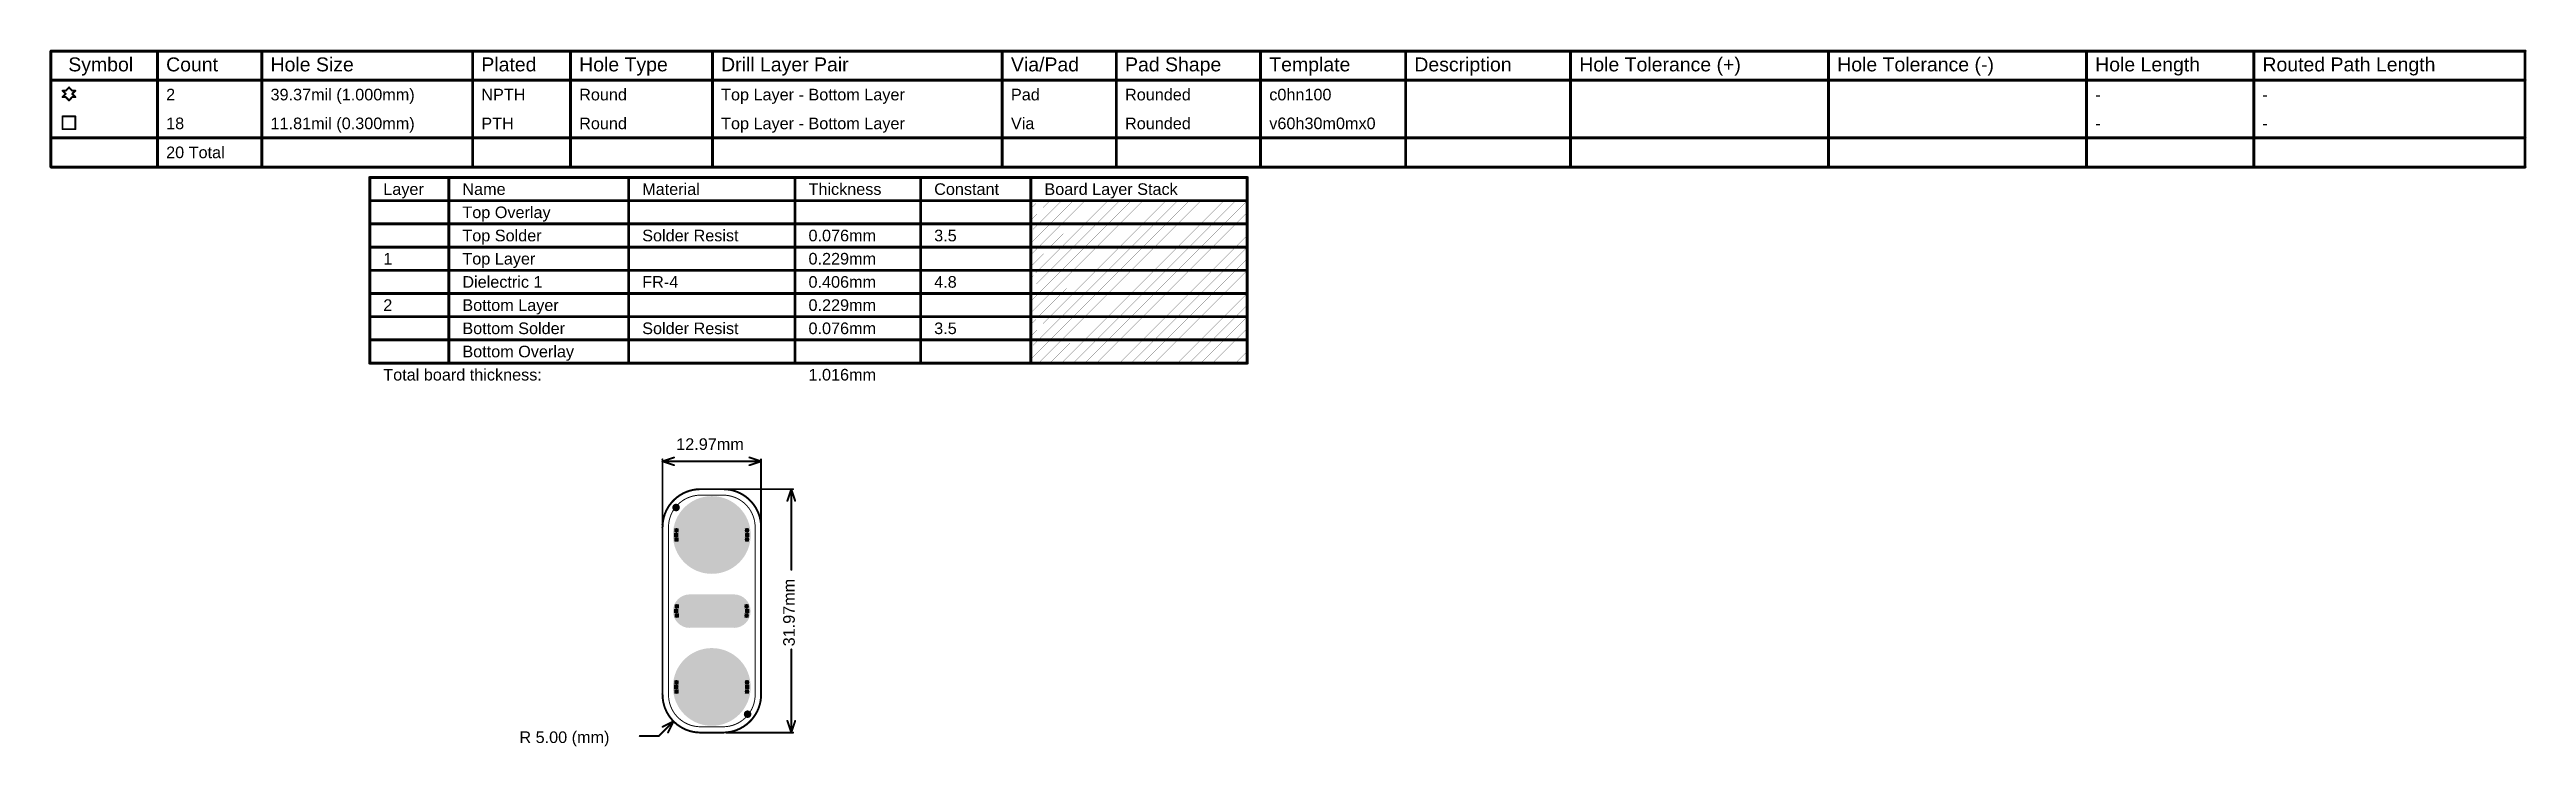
# Model space of a CAD drawing. Header units: inches. Extents: x -3.6 to 9.2, y -0.2 to 3.4.
import ezdxf

# ---------------------------------------------------------------- set-up
doc = ezdxf.new("R2010")
doc.units = ezdxf.units.IN
doc.header["$MEASUREMENT"] = 0
for name, color, linetype in [('Board Outline', 216, 'Continuous'), ('Bottom Layer', 5, 'Continuous'), ('Bottom Overlay', 54, 'Continuous'), ('Bottom Paste', 16, 'Continuous'), ('Bottom Solder', 6, 'Continuous'), ('Dimension', 6, 'Continuous'), ('Drill Drawing', 1, 'Continuous'), ('Fabrication', 76, 'Continuous'), ('Pad Holes', 156, 'Continuous'), ('Top Layer', 1, 'Continuous'), ('Top Overlay', 2, 'Continuous'), ('Top Paste', 8, 'Continuous'), ('Top Solder', 216, 'Continuous'), ('Via Holes', 16, 'Continuous')]:
    doc.layers.add(name, color=color, linetype=linetype)
doc.styles.add('Arial', font='', dxfattribs={"height": 0.2})
doc.styles.get('Arial').set_extended_font_data('Arial')

msp = doc.modelspace()

# ---------------------------------------------------------------- texts
at = {"layer": 'Dimension', "style": 'Arial'}
for s, p in [('12.97mm', (-0.369, 1.367)), ('R 5.00 (mm)', (-1.18, -0.149))]:
    msp.add_text(s, height=0.06, dxfattribs=at).set_placement(p)
msp.add_text('31.97mm', height=0.06, rotation=90, dxfattribs=at).set_placement((0.244, 0.351))
at = {"layer": 'Drill Drawing', "style": 'Arial'}
for s, height, p in [('Symbol', 0.072, (-3.513, 3.325)), ('Count', 0.072, (-3.007, 3.325)), ('Hole Size', 0.072, (-2.467, 3.325)), ('Plated', 0.072, (-1.377, 3.325)), ('Hole Type', 0.072, (-0.871, 3.325)), ('Drill Layer Pair', 0.072, (-0.137, 3.325)), ('Via/Pad', 0.072, (1.362, 3.325)), ('Pad Shape', 0.072, (1.952, 3.325)), ('Template', 0.072, (2.698, 3.325)), ('Description', 0.072, (3.448, 3.325)), ('Hole Tolerance (+)', 0.072, (4.301, 3.325)), ('Hole Tolerance (-)', 0.072, (5.635, 3.325)), ('Hole Length', 0.072, (6.969, 3.325)), ('Routed Path Length', 0.072, (7.834, 3.325)), ('2', 0.06, (-3.007, 3.175)), ('39.37mil (1.000mm)', 0.06, (-2.467, 3.175)), ('NPTH', 0.06, (-1.377, 3.175)), ('Round', 0.06, (-0.871, 3.175)), ('Top Layer - Bottom Layer', 0.06, (-0.137, 3.175)), ('Pad', 0.06, (1.362, 3.175)), ('Rounded', 0.06, (1.952, 3.175)), ('c0hn100', 0.06, (2.698, 3.175)), ('18', 0.06, (-3.007, 3.026)), ('11.81mil (0.300mm)', 0.06, (-2.467, 3.026)), ('PTH', 0.06, (-1.377, 3.026)), ('Round', 0.06, (-0.871, 3.026)), ('Top Layer - Bottom Layer', 0.06, (-0.137, 3.026)), ('Via', 0.06, (1.362, 3.026)), ('Rounded', 0.06, (1.952, 3.026)), ('v60h30m0mx0', 0.06, (2.698, 3.026)), ('-', 0.06, (6.969, 3.175)), ('-', 0.06, (7.834, 3.175)), ('-', 0.06, (6.969, 3.026)), ('-', 0.06, (7.834, 3.026)), ('20 Total', 0.06, (-3.007, 2.876))]:
    msp.add_text(s, height=height, dxfattribs=at).set_placement(p)
at = {"layer": 'Fabrication', "style": 'Arial'}
for s, p in [('Layer', (-1.884, 2.686)), ('Name', (-1.475, 2.686)), ('Material', (-0.545, 2.686)), ('Thickness', (0.315, 2.686)), ('Constant', (0.965, 2.686)), ('Board Layer Stack', (1.535, 2.686)), ('Top Overlay', (-1.475, 2.566)), ('Top Solder', (-1.475, 2.446)), ('Solder Resist', (-0.545, 2.446)), ('0.076mm', (0.315, 2.446)), ('3.5', (0.965, 2.446)), ('1', (-1.884, 2.326)), ('Top Layer', (-1.475, 2.326)), ('0.229mm', (0.315, 2.326)), ('Dielectric 1', (-1.475, 2.206)), ('FR-4', (-0.545, 2.206)), ('0.406mm', (0.315, 2.206)), ('4.8', (0.965, 2.206)), ('2', (-1.884, 2.086)), ('Bottom Layer', (-1.475, 2.086)), ('0.229mm', (0.315, 2.086)), ('Bottom Solder', (-1.475, 1.966)), ('Solder Resist', (-0.545, 1.966)), ('0.076mm', (0.315, 1.966)), ('3.5', (0.965, 1.966)), ('Bottom Overlay', (-1.475, 1.846)), ('Total board thickness:', (-1.884, 1.726)), ('1.016mm', (0.315, 1.726))]:
    msp.add_text(s, height=0.06, dxfattribs=at).set_placement(p)

# ---------------------------------------------------------------- blocks, each defined once
blk = doc.blocks.new('_EMG________B_1')
at = {"layer": 'Bottom Layer'}
h = blk.add_hatch(color=5, dxfattribs=at)
edge = h.paths.add_edge_path()
edge.add_arc((0, 0.393), 0.197, 0, 360)
h = blk.add_hatch(color=5, dxfattribs=at)
edge = h.paths.add_edge_path()
edge.add_arc((-0.114, 0.001), 0.0827, 90, 270)
edge.add_line((-0.114, -0.082), (0.114, -0.082))
edge.add_arc((0.114, 0.001), 0.0827, 270, 450)
edge.add_line((0.114, 0.083), (-0.114, 0.083))
h = blk.add_hatch(color=5, dxfattribs=at)
edge = h.paths.add_edge_path()
edge.add_arc((0, -0.393), 0.197, 0, 360)
at = {"layer": 'Bottom Paste'}
h = blk.add_hatch(color=16, dxfattribs=at)
edge = h.paths.add_edge_path()
edge.add_arc((0, 0.393), 0.197, 0, 360)
h = blk.add_hatch(color=16, dxfattribs=at)
edge = h.paths.add_edge_path()
edge.add_arc((-0.114, 0.001), 0.0827, 90, 270)
edge.add_line((-0.114, -0.082), (0.114, -0.082))
edge.add_arc((0.114, 0.001), 0.0827, 270, 450)
edge.add_line((0.114, 0.083), (-0.114, 0.083))
h = blk.add_hatch(color=16, dxfattribs=at)
edge = h.paths.add_edge_path()
edge.add_arc((0, -0.393), 0.197, 0, 360)
at = {"layer": 'Bottom Solder'}
h = blk.add_hatch(color=6, dxfattribs=at)
edge = h.paths.add_edge_path()
edge.add_arc((0, 0.393), 0.201, 0, 360)
h = blk.add_hatch(color=6, dxfattribs=at)
edge = h.paths.add_edge_path()
edge.add_arc((-0.114, 0.001), 0.0867, 90, 270)
edge.add_line((-0.114, -0.086), (0.114, -0.086))
edge.add_arc((0.114, 0.001), 0.0867, 270, 450)
edge.add_line((0.114, 0.087), (-0.114, 0.087))
h = blk.add_hatch(color=6, dxfattribs=at)
edge = h.paths.add_edge_path()
edge.add_arc((0, -0.393), 0.201, 0, 360)
at = {"layer": 'Bottom Overlay'}
for points in [[(-0.224, 0.432, 0.005, 0.005, -0.414214), (-0.06, 0.599, 0.005, 0.005, 0)], [(0.06, 0.599, 0.005, 0.005, 0), (-0.06, 0.599, 0.005, 0.005, 0)], [(0.06, 0.599, 0.005, 0.005, -0.414214), (0.224, 0.432, 0.005, 0.005, 0)], [(-0.224, 0.432, 0.005, 0.005, 0), (-0.224, -0.432, 0.005, 0.005, 0)], [(0.224, 0.432, 0.005, 0.005, 0), (0.224, -0.432, 0.005, 0.005, 0)], [(-0.06, -0.599, 0.005, 0.005, -0.414214), (-0.224, -0.432, 0.005, 0.005, 0)], [(0.224, -0.432, 0.005, 0.005, -0.414214), (0.06, -0.599, 0.005, 0.005, 0)], [(0.06, -0.599, 0.005, 0.005, 0), (-0.06, -0.599, 0.005, 0.005, 0)]]:
    blk.add_lwpolyline(points, format="xyseb", dxfattribs=at)
for points in [[(-0.062, 0.599, 0.0025, 0.0025, 1), (-0.059, 0.599, 0.0025, 0.0025, 1)], [(-0.062, 0.599, 0.0025, 0.0025, 1), (-0.059, 0.599, 0.0025, 0.0025, 1)], [(0.059, 0.599, 0.0025, 0.0025, 1), (0.062, 0.599, 0.0025, 0.0025, 1)], [(0.059, 0.599, 0.0025, 0.0025, 1), (0.062, 0.599, 0.0025, 0.0025, 1)], [(-0.225, 0.432, 0.0025, 0.0025, 1), (-0.222, 0.432, 0.0025, 0.0025, 1)], [(-0.225, 0.432, 0.0025, 0.0025, 1), (-0.222, 0.432, 0.0025, 0.0025, 1)], [(0.223, 0.432, 0.0025, 0.0025, 1), (0.225, 0.432, 0.0025, 0.0025, 1)], [(0.223, 0.432, 0.0025, 0.0025, 1), (0.225, 0.432, 0.0025, 0.0025, 1)], [(-0.225, -0.432, 0.0025, 0.0025, 1), (-0.222, -0.432, 0.0025, 0.0025, 1)], [(-0.225, -0.432, 0.0025, 0.0025, 1), (-0.222, -0.432, 0.0025, 0.0025, 1)], [(0.223, -0.432, 0.0025, 0.0025, 1), (0.225, -0.432, 0.0025, 0.0025, 1)], [(0.223, -0.432, 0.0025, 0.0025, 1), (0.225, -0.432, 0.0025, 0.0025, 1)], [(-0.062, -0.599, 0.0025, 0.0025, 1), (-0.059, -0.599, 0.0025, 0.0025, 1)], [(-0.062, -0.599, 0.0025, 0.0025, 1), (-0.059, -0.599, 0.0025, 0.0025, 1)], [(0.059, -0.599, 0.0025, 0.0025, 1), (0.062, -0.599, 0.0025, 0.0025, 1)], [(0.059, -0.599, 0.0025, 0.0025, 1), (0.062, -0.599, 0.0025, 0.0025, 1)]]:
    blk.add_lwpolyline(points, format="xyseb", close=True, dxfattribs=at)
blk = doc.blocks.new('SEMG_SENSOR_2')
at = {"layer": 'Top Layer'}
h = blk.add_hatch(color=1, dxfattribs=at)
edge = h.paths.add_edge_path()
edge.add_arc((0, 0.393), 0.197, 0, 360)
h = blk.add_hatch(color=1, dxfattribs=at)
edge = h.paths.add_edge_path()
edge.add_arc((-0.114, -0.001), 0.0827, 90, 270)
edge.add_line((-0.114, -0.083), (0.114, -0.083))
edge.add_arc((0.114, -0.001), 0.0827, 270, 450)
edge.add_line((0.114, 0.082), (-0.114, 0.082))
h = blk.add_hatch(color=1, dxfattribs=at)
edge = h.paths.add_edge_path()
edge.add_arc((0, -0.393), 0.197, 0, 360)
at = {"layer": 'Top Paste'}
h = blk.add_hatch(color=8, dxfattribs=at)
edge = h.paths.add_edge_path()
edge.add_arc((0, 0.393), 0.197, 0, 360)
h = blk.add_hatch(color=8, dxfattribs=at)
edge = h.paths.add_edge_path()
edge.add_arc((-0.114, -0.001), 0.0827, 90, 270)
edge.add_line((-0.114, -0.083), (0.114, -0.083))
edge.add_arc((0.114, -0.001), 0.0827, 270, 450)
edge.add_line((0.114, 0.082), (-0.114, 0.082))
h = blk.add_hatch(color=8, dxfattribs=at)
edge = h.paths.add_edge_path()
edge.add_arc((0, -0.393), 0.197, 0, 360)
at = {"layer": 'Top Solder'}
h = blk.add_hatch(color=216, dxfattribs=at)
edge = h.paths.add_edge_path()
edge.add_arc((0, 0.393), 0.201, 0, 360)
h = blk.add_hatch(color=216, dxfattribs=at)
edge = h.paths.add_edge_path()
edge.add_arc((-0.114, -0.001), 0.0867, 90, 270)
edge.add_line((-0.114, -0.087), (0.114, -0.087))
edge.add_arc((0.114, -0.001), 0.0867, 270, 450)
edge.add_line((0.114, 0.086), (-0.114, 0.086))
h = blk.add_hatch(color=216, dxfattribs=at)
edge = h.paths.add_edge_path()
edge.add_arc((0, -0.393), 0.201, 0, 360)
at = {"layer": 'Top Overlay'}
for points in [[(-0.224, 0.432, 0.005, 0.005, -0.414214), (-0.06, 0.599, 0.005, 0.005, 0)], [(-0.06, 0.599, 0.005, 0.005, 0), (0.06, 0.599, 0.005, 0.005, 0)], [(0.06, 0.599, 0.005, 0.005, -0.414214), (0.224, 0.432, 0.005, 0.005, 0)], [(-0.224, -0.432, 0.005, 0.005, 0), (-0.224, 0.432, 0.005, 0.005, 0)], [(0.224, -0.432, 0.005, 0.005, 0), (0.224, 0.432, 0.005, 0.005, 0)], [(-0.06, -0.599, 0.005, 0.005, -0.414214), (-0.224, -0.432, 0.005, 0.005, 0)], [(0.224, -0.432, 0.005, 0.005, -0.414214), (0.06, -0.599, 0.005, 0.005, 0)], [(-0.06, -0.599, 0.005, 0.005, 0), (0.06, -0.599, 0.005, 0.005, 0)]]:
    blk.add_lwpolyline(points, format="xyseb", dxfattribs=at)
for points in [[(-0.062, 0.599, 0.0025, 0.0025, 1), (-0.059, 0.599, 0.0025, 0.0025, 1)], [(-0.062, 0.599, 0.0025, 0.0025, 1), (-0.059, 0.599, 0.0025, 0.0025, 1)], [(0.059, 0.599, 0.0025, 0.0025, 1), (0.062, 0.599, 0.0025, 0.0025, 1)], [(0.059, 0.599, 0.0025, 0.0025, 1), (0.062, 0.599, 0.0025, 0.0025, 1)], [(-0.225, 0.432, 0.0025, 0.0025, 1), (-0.222, 0.432, 0.0025, 0.0025, 1)], [(-0.225, 0.432, 0.0025, 0.0025, 1), (-0.222, 0.432, 0.0025, 0.0025, 1)], [(0.223, 0.432, 0.0025, 0.0025, 1), (0.225, 0.432, 0.0025, 0.0025, 1)], [(0.223, 0.432, 0.0025, 0.0025, 1), (0.225, 0.432, 0.0025, 0.0025, 1)], [(-0.225, -0.432, 0.0025, 0.0025, 1), (-0.222, -0.432, 0.0025, 0.0025, 1)], [(-0.225, -0.432, 0.0025, 0.0025, 1), (-0.222, -0.432, 0.0025, 0.0025, 1)], [(0.223, -0.432, 0.0025, 0.0025, 1), (0.225, -0.432, 0.0025, 0.0025, 1)], [(0.223, -0.432, 0.0025, 0.0025, 1), (0.225, -0.432, 0.0025, 0.0025, 1)], [(-0.062, -0.599, 0.0025, 0.0025, 1), (-0.059, -0.599, 0.0025, 0.0025, 1)], [(-0.062, -0.599, 0.0025, 0.0025, 1), (-0.059, -0.599, 0.0025, 0.0025, 1)], [(0.059, -0.599, 0.0025, 0.0025, 1), (0.062, -0.599, 0.0025, 0.0025, 1)], [(0.059, -0.599, 0.0025, 0.0025, 1), (0.062, -0.599, 0.0025, 0.0025, 1)]]:
    blk.add_lwpolyline(points, format="xyseb", close=True, dxfattribs=at)

# ---------------------------------------------------------------- hatches: boundary and pattern name
at = {"layer": 'Bottom Layer'}
h = msp.add_hatch(color=5, dxfattribs=at)
edge = h.paths.add_edge_path()
edge.add_arc((-0.369, 0.927), 0.0118, 0, 360)
h = msp.add_hatch(color=5, dxfattribs=at)
edge = h.paths.add_edge_path()
edge.add_arc((-0.368, 0.951), 0.0118, 0, 360)
h = msp.add_hatch(color=5, dxfattribs=at)
edge = h.paths.add_edge_path()
edge.add_arc((-0.368, 0.904), 0.0118, 0, 360)
h = msp.add_hatch(color=5, dxfattribs=at)
edge = h.paths.add_edge_path()
edge.add_arc((-0.003, 0.951), 0.0118, 0, 360)
h = msp.add_hatch(color=5, dxfattribs=at)
edge = h.paths.add_edge_path()
edge.add_arc((-0.003, 0.904), 0.0118, 0, 360)
h = msp.add_hatch(color=5, dxfattribs=at)
edge = h.paths.add_edge_path()
edge.add_arc((-0.002, 0.927), 0.0118, 0, 360)
h = msp.add_hatch(color=5, dxfattribs=at)
edge = h.paths.add_edge_path()
edge.add_arc((-0.369, 0.534), 0.0118, 0, 360)
h = msp.add_hatch(color=5, dxfattribs=at)
edge = h.paths.add_edge_path()
edge.add_arc((-0.366, 0.558), 0.0118, 0, 360)
h = msp.add_hatch(color=5, dxfattribs=at)
edge = h.paths.add_edge_path()
edge.add_arc((-0.366, 0.51), 0.0118, 0, 360)
h = msp.add_hatch(color=5, dxfattribs=at)
edge = h.paths.add_edge_path()
edge.add_arc((-0.005, 0.558), 0.0118, 0, 360)
h = msp.add_hatch(color=5, dxfattribs=at)
edge = h.paths.add_edge_path()
edge.add_arc((-0.005, 0.51), 0.0118, 0, 360)
h = msp.add_hatch(color=5, dxfattribs=at)
edge = h.paths.add_edge_path()
edge.add_arc((-0.002, 0.534), 0.0118, 0, 360)
h = msp.add_hatch(color=5, dxfattribs=at)
edge = h.paths.add_edge_path()
edge.add_arc((-0.369, 0.141), 0.0118, 0, 360)
h = msp.add_hatch(color=5, dxfattribs=at)
edge = h.paths.add_edge_path()
edge.add_arc((-0.368, 0.165), 0.0118, 0, 360)
h = msp.add_hatch(color=5, dxfattribs=at)
edge = h.paths.add_edge_path()
edge.add_arc((-0.368, 0.117), 0.0118, 0, 360)
h = msp.add_hatch(color=5, dxfattribs=at)
edge = h.paths.add_edge_path()
edge.add_arc((-0.003, 0.165), 0.0118, 0, 360)
h = msp.add_hatch(color=5, dxfattribs=at)
edge = h.paths.add_edge_path()
edge.add_arc((-0.003, 0.117), 0.0118, 0, 360)
h = msp.add_hatch(color=5, dxfattribs=at)
edge = h.paths.add_edge_path()
edge.add_arc((-0.002, 0.141), 0.0118, 0, 360)
at = {"layer": 'Bottom Solder'}
h = msp.add_hatch(color=6, dxfattribs=at)
edge = h.paths.add_edge_path()
edge.add_arc((-0.37, 1.069), 0.004, 0, 360)
h = msp.add_hatch(color=6, dxfattribs=at)
edge = h.paths.add_edge_path()
edge.add_arc((0, 0), 0.004, 0, 360)
at = {"layer": 'Pad Holes'}
h = msp.add_hatch(color=7, dxfattribs=at)
edge = h.paths.add_edge_path()
edge.add_arc((-0.37, 1.069), 0.0197, 0, 360)
h = msp.add_hatch(color=7, dxfattribs=at)
edge = h.paths.add_edge_path()
edge.add_arc((0, 0), 0.0197, 0, 360)
at = {"layer": 'Top Layer'}
h = msp.add_hatch(color=1, dxfattribs=at)
edge = h.paths.add_edge_path()
edge.add_arc((-0.369, 0.927), 0.0118, 0, 360)
h = msp.add_hatch(color=1, dxfattribs=at)
edge = h.paths.add_edge_path()
edge.add_arc((-0.368, 0.951), 0.0118, 0, 360)
h = msp.add_hatch(color=1, dxfattribs=at)
edge = h.paths.add_edge_path()
edge.add_arc((-0.368, 0.904), 0.0118, 0, 360)
h = msp.add_hatch(color=1, dxfattribs=at)
edge = h.paths.add_edge_path()
edge.add_arc((-0.003, 0.951), 0.0118, 0, 360)
h = msp.add_hatch(color=1, dxfattribs=at)
edge = h.paths.add_edge_path()
edge.add_arc((-0.003, 0.904), 0.0118, 0, 360)
h = msp.add_hatch(color=1, dxfattribs=at)
edge = h.paths.add_edge_path()
edge.add_arc((-0.002, 0.927), 0.0118, 0, 360)
h = msp.add_hatch(color=1, dxfattribs=at)
edge = h.paths.add_edge_path()
edge.add_arc((-0.369, 0.534), 0.0118, 0, 360)
h = msp.add_hatch(color=1, dxfattribs=at)
edge = h.paths.add_edge_path()
edge.add_arc((-0.366, 0.558), 0.0118, 0, 360)
h = msp.add_hatch(color=1, dxfattribs=at)
edge = h.paths.add_edge_path()
edge.add_arc((-0.366, 0.51), 0.0118, 0, 360)
h = msp.add_hatch(color=1, dxfattribs=at)
edge = h.paths.add_edge_path()
edge.add_arc((-0.005, 0.558), 0.0118, 0, 360)
h = msp.add_hatch(color=1, dxfattribs=at)
edge = h.paths.add_edge_path()
edge.add_arc((-0.005, 0.51), 0.0118, 0, 360)
h = msp.add_hatch(color=1, dxfattribs=at)
edge = h.paths.add_edge_path()
edge.add_arc((-0.002, 0.534), 0.0118, 0, 360)
h = msp.add_hatch(color=1, dxfattribs=at)
edge = h.paths.add_edge_path()
edge.add_arc((-0.369, 0.141), 0.0118, 0, 360)
h = msp.add_hatch(color=1, dxfattribs=at)
edge = h.paths.add_edge_path()
edge.add_arc((-0.368, 0.165), 0.0118, 0, 360)
h = msp.add_hatch(color=1, dxfattribs=at)
edge = h.paths.add_edge_path()
edge.add_arc((-0.368, 0.117), 0.0118, 0, 360)
h = msp.add_hatch(color=1, dxfattribs=at)
edge = h.paths.add_edge_path()
edge.add_arc((-0.003, 0.165), 0.0118, 0, 360)
h = msp.add_hatch(color=1, dxfattribs=at)
edge = h.paths.add_edge_path()
edge.add_arc((-0.003, 0.117), 0.0118, 0, 360)
h = msp.add_hatch(color=1, dxfattribs=at)
edge = h.paths.add_edge_path()
edge.add_arc((-0.002, 0.141), 0.0118, 0, 360)
at = {"layer": 'Top Solder'}
h = msp.add_hatch(color=216, dxfattribs=at)
edge = h.paths.add_edge_path()
edge.add_arc((-0.37, 1.069), 0.004, 0, 360)
h = msp.add_hatch(color=216, dxfattribs=at)
edge = h.paths.add_edge_path()
edge.add_arc((0, 0), 0.004, 0, 360)
at = {"layer": 'Via Holes'}
h = msp.add_hatch(color=7, dxfattribs=at)
edge = h.paths.add_edge_path()
edge.add_arc((-0.369, 0.927), 0.00591, 0, 360)
h = msp.add_hatch(color=7, dxfattribs=at)
edge = h.paths.add_edge_path()
edge.add_arc((-0.368, 0.951), 0.00591, 0, 360)
h = msp.add_hatch(color=7, dxfattribs=at)
edge = h.paths.add_edge_path()
edge.add_arc((-0.368, 0.904), 0.00591, 0, 360)
h = msp.add_hatch(color=7, dxfattribs=at)
edge = h.paths.add_edge_path()
edge.add_arc((-0.003, 0.951), 0.00591, 0, 360)
h = msp.add_hatch(color=7, dxfattribs=at)
edge = h.paths.add_edge_path()
edge.add_arc((-0.003, 0.904), 0.00591, 0, 360)
h = msp.add_hatch(color=7, dxfattribs=at)
edge = h.paths.add_edge_path()
edge.add_arc((-0.002, 0.927), 0.00591, 0, 360)
h = msp.add_hatch(color=7, dxfattribs=at)
edge = h.paths.add_edge_path()
edge.add_arc((-0.369, 0.534), 0.00591, 0, 360)
h = msp.add_hatch(color=7, dxfattribs=at)
edge = h.paths.add_edge_path()
edge.add_arc((-0.366, 0.558), 0.00591, 0, 360)
h = msp.add_hatch(color=7, dxfattribs=at)
edge = h.paths.add_edge_path()
edge.add_arc((-0.366, 0.51), 0.00591, 0, 360)
h = msp.add_hatch(color=7, dxfattribs=at)
edge = h.paths.add_edge_path()
edge.add_arc((-0.005, 0.558), 0.00591, 0, 360)
h = msp.add_hatch(color=7, dxfattribs=at)
edge = h.paths.add_edge_path()
edge.add_arc((-0.005, 0.51), 0.00591, 0, 360)
h = msp.add_hatch(color=7, dxfattribs=at)
edge = h.paths.add_edge_path()
edge.add_arc((-0.002, 0.534), 0.00591, 0, 360)
h = msp.add_hatch(color=7, dxfattribs=at)
edge = h.paths.add_edge_path()
edge.add_arc((-0.369, 0.141), 0.00591, 0, 360)
h = msp.add_hatch(color=7, dxfattribs=at)
edge = h.paths.add_edge_path()
edge.add_arc((-0.368, 0.165), 0.00591, 0, 360)
h = msp.add_hatch(color=7, dxfattribs=at)
edge = h.paths.add_edge_path()
edge.add_arc((-0.003, 0.165), 0.00591, 0, 360)
h = msp.add_hatch(color=7, dxfattribs=at)
edge = h.paths.add_edge_path()
edge.add_arc((-0.002, 0.141), 0.00591, 0, 360)
h = msp.add_hatch(color=7, dxfattribs=at)
edge = h.paths.add_edge_path()
edge.add_arc((-0.368, 0.117), 0.00591, 0, 360)
h = msp.add_hatch(color=7, dxfattribs=at)
edge = h.paths.add_edge_path()
edge.add_arc((-0.003, 0.117), 0.00591, 0, 360)

# ---------------------------------------------------------------- linework, layer by layer
at = {"layer": 'Board Outline'}
for points in [[(-0.44, 0.965, 0.01, 0.01, -0.414214), (-0.246, 1.164, 0.01, 0.01, 0)], [(-0.246, 1.164, 0.01, 0.01, 0), (-0.125, 1.164, 0.01, 0.01, 0)], [(-0.125, 1.164, 0.01, 0.01, -0.414214), (0.07, 0.965, 0.01, 0.01, 0)], [(-0.44, 0.104, 0.01, 0.01, 0), (-0.44, 0.965, 0.01, 0.01, 0)], [(0.07, 0.104, 0.01, 0.01, 0), (0.07, 0.965, 0.01, 0.01, 0)], [(-0.246, -0.095, 0.01, 0.01, -0.414214), (-0.44, 0.104, 0.01, 0.01, 0)], [(0.07, 0.104, 0.01, 0.01, -0.414214), (-0.125, -0.095, 0.01, 0.01, 0)], [(-0.272, -0.093, 0.005, 0.005, 0), (-0.272, -0.092, 0.005, 0.005, 0)], [(-0.246, -0.095, 0.01, 0.01, 0), (-0.125, -0.095, 0.01, 0.01, 0)]]:
    msp.add_lwpolyline(points, format="xyseb", dxfattribs=at)
for points in [[(-0.248, 1.164, 0.005, 0.005, 1), (-0.243, 1.164, 0.005, 0.005, 1)], [(-0.248, 1.164, 0.005, 0.005, 1), (-0.243, 1.164, 0.005, 0.005, 1)], [(-0.127, 1.164, 0.005, 0.005, 1), (-0.122, 1.164, 0.005, 0.005, 1)], [(-0.127, 1.164, 0.005, 0.005, 1), (-0.122, 1.164, 0.005, 0.005, 1)], [(-0.443, 0.965, 0.005, 0.005, 1), (-0.438, 0.965, 0.005, 0.005, 1)], [(-0.443, 0.965, 0.005, 0.005, 1), (-0.438, 0.965, 0.005, 0.005, 1)], [(0.067, 0.965, 0.005, 0.005, 1), (0.072, 0.965, 0.005, 0.005, 1)], [(0.067, 0.965, 0.005, 0.005, 1), (0.072, 0.965, 0.005, 0.005, 1)], [(-0.443, 0.104, 0.005, 0.005, 1), (-0.438, 0.104, 0.005, 0.005, 1)], [(-0.443, 0.104, 0.005, 0.005, 1), (-0.438, 0.104, 0.005, 0.005, 1)], [(0.067, 0.104, 0.005, 0.005, 1), (0.072, 0.104, 0.005, 0.005, 1)], [(0.067, 0.104, 0.005, 0.005, 1), (0.072, 0.104, 0.005, 0.005, 1)], [(-0.274, -0.093, 0.0025, 0.0025, 1), (-0.271, -0.093, 0.0025, 0.0025, 1)], [(-0.274, -0.092, 0.0025, 0.0025, 1), (-0.271, -0.092, 0.0025, 0.0025, 1)], [(-0.248, -0.095, 0.005, 0.005, 1), (-0.243, -0.095, 0.005, 0.005, 1)], [(-0.248, -0.095, 0.005, 0.005, 1), (-0.243, -0.095, 0.005, 0.005, 1)], [(-0.127, -0.095, 0.005, 0.005, 1), (-0.122, -0.095, 0.005, 0.005, 1)], [(-0.127, -0.095, 0.005, 0.005, 1), (-0.122, -0.095, 0.005, 0.005, 1)]]:
    msp.add_lwpolyline(points, format="xyseb", close=True, dxfattribs=at)
at = {"layer": 'Dimension'}
for points in [[(-0.44, 1.308, 0.01, 0.01, 0), (-0.38, 1.328, 0.01, 0.01, 0)], [(-0.44, 0.98, 0.01, 0.01, 0), (-0.44, 1.318, 0.01, 0.01, 0)], [(-0.44, 1.308, 0.01, 0.01, 0), (-0.38, 1.288, 0.01, 0.01, 0)], [(-0.44, 1.308, 0.01, 0.01, 0), (-0.185, 1.308, 0.01, 0.01, 0)], [(-0.185, 1.308, 0.01, 0.01, 0), (0.07, 1.308, 0.01, 0.01, 0)], [(0.01, 1.328, 0.01, 0.01, 0), (0.07, 1.308, 0.01, 0.01, 0)], [(0.01, 1.288, 0.01, 0.01, 0), (0.07, 1.308, 0.01, 0.01, 0)], [(0.07, 0.98, 0.01, 0.01, 0), (0.07, 1.318, 0.01, 0.01, 0)], [(-0.231, 1.164, 0.01, 0.01, 0), (0.236, 1.164, 0.01, 0.01, 0)], [(0.206, 1.104, 0.01, 0.01, 0), (0.226, 1.164, 0.01, 0.01, 0)], [(0.226, 1.164, 0.01, 0.01, 0), (0.246, 1.104, 0.01, 0.01, 0)], [(0.226, 0.747, 0.01, 0.01, 0), (0.226, 1.164, 0.01, 0.01, 0)], [(0.226, -0.095, 0.01, 0.01, 0), (0.226, 0.335, 0.01, 0.01, 0)], [(-0.558, -0.113, 0.01, 0.01, 0), (-0.459, -0.113, 0.01, 0.01, 0)], [(-0.459, -0.113, 0.01, 0.01, 0), (-0.383, -0.037, 0.01, 0.01, 0)], [(-0.439, -0.065, 0.01, 0.01, 0), (-0.383, -0.037, 0.01, 0.01, 0)], [(-0.411, -0.094, 0.01, 0.01, 0), (-0.383, -0.037, 0.01, 0.01, 0)], [(-0.11, -0.095, 0.01, 0.01, 0), (0.236, -0.095, 0.01, 0.01, 0)], [(0.206, -0.035, 0.01, 0.01, 0), (0.226, -0.095, 0.01, 0.01, 0)], [(0.226, -0.095, 0.01, 0.01, 0), (0.246, -0.035, 0.01, 0.01, 0)]]:
    msp.add_lwpolyline(points, format="xyseb", dxfattribs=at)
for points in [[(-0.443, 1.318, 0.005, 0.005, 1), (-0.438, 1.318, 0.005, 0.005, 1)], [(-0.443, 1.308, 0.005, 0.005, 1), (-0.438, 1.308, 0.005, 0.005, 1)], [(-0.443, 1.308, 0.005, 0.005, 1), (-0.438, 1.308, 0.005, 0.005, 1)], [(-0.443, 1.308, 0.005, 0.005, 1), (-0.438, 1.308, 0.005, 0.005, 1)], [(-0.383, 1.328, 0.005, 0.005, 1), (-0.378, 1.328, 0.005, 0.005, 1)], [(-0.383, 1.288, 0.005, 0.005, 1), (-0.378, 1.288, 0.005, 0.005, 1)], [(-0.188, 1.308, 0.005, 0.005, 1), (-0.183, 1.308, 0.005, 0.005, 1)], [(-0.188, 1.308, 0.005, 0.005, 1), (-0.183, 1.308, 0.005, 0.005, 1)], [(0.007, 1.328, 0.005, 0.005, 1), (0.012, 1.328, 0.005, 0.005, 1)], [(0.007, 1.288, 0.005, 0.005, 1), (0.012, 1.288, 0.005, 0.005, 1)], [(0.067, 1.318, 0.005, 0.005, 1), (0.072, 1.318, 0.005, 0.005, 1)], [(0.067, 1.308, 0.005, 0.005, 1), (0.072, 1.308, 0.005, 0.005, 1)], [(0.067, 1.308, 0.005, 0.005, 1), (0.072, 1.308, 0.005, 0.005, 1)], [(0.067, 1.308, 0.005, 0.005, 1), (0.072, 1.308, 0.005, 0.005, 1)], [(-0.233, 1.164, 0.005, 0.005, 1), (-0.228, 1.164, 0.005, 0.005, 1)], [(0.224, 1.164, 0.005, 0.005, 1), (0.229, 1.164, 0.005, 0.005, 1)], [(0.224, 1.164, 0.005, 0.005, 1), (0.229, 1.164, 0.005, 0.005, 1)], [(0.224, 1.164, 0.005, 0.005, 1), (0.229, 1.164, 0.005, 0.005, 1)], [(0.234, 1.164, 0.005, 0.005, 1), (0.238, 1.164, 0.005, 0.005, 1)], [(0.203, 1.104, 0.005, 0.005, 1), (0.208, 1.104, 0.005, 0.005, 1)], [(0.243, 1.104, 0.005, 0.005, 1), (0.248, 1.104, 0.005, 0.005, 1)], [(-0.443, 0.98, 0.005, 0.005, 1), (-0.438, 0.98, 0.005, 0.005, 1)], [(0.067, 0.98, 0.005, 0.005, 1), (0.072, 0.98, 0.005, 0.005, 1)], [(0.224, 0.747, 0.005, 0.005, 1), (0.229, 0.747, 0.005, 0.005, 1)], [(0.224, 0.335, 0.005, 0.005, 1), (0.229, 0.335, 0.005, 0.005, 1)], [(-0.56, -0.113, 0.005, 0.005, 1), (-0.555, -0.113, 0.005, 0.005, 1)], [(-0.461, -0.113, 0.005, 0.005, 1), (-0.456, -0.113, 0.005, 0.005, 1)], [(-0.461, -0.113, 0.005, 0.005, 1), (-0.456, -0.113, 0.005, 0.005, 1)], [(-0.442, -0.065, 0.005, 0.005, 1), (-0.437, -0.065, 0.005, 0.005, 1)], [(-0.414, -0.094, 0.005, 0.005, 1), (-0.409, -0.094, 0.005, 0.005, 1)], [(-0.385, -0.037, 0.005, 0.005, 1), (-0.38, -0.037, 0.005, 0.005, 1)], [(-0.385, -0.037, 0.005, 0.005, 1), (-0.38, -0.037, 0.005, 0.005, 1)], [(-0.385, -0.037, 0.005, 0.005, 1), (-0.38, -0.037, 0.005, 0.005, 1)], [(-0.112, -0.095, 0.005, 0.005, 1), (-0.107, -0.095, 0.005, 0.005, 1)], [(0.203, -0.035, 0.005, 0.005, 1), (0.208, -0.035, 0.005, 0.005, 1)], [(0.224, -0.095, 0.005, 0.005, 1), (0.229, -0.095, 0.005, 0.005, 1)], [(0.224, -0.095, 0.005, 0.005, 1), (0.229, -0.095, 0.005, 0.005, 1)], [(0.224, -0.095, 0.005, 0.005, 1), (0.229, -0.095, 0.005, 0.005, 1)], [(0.234, -0.095, 0.005, 0.005, 1), (0.238, -0.095, 0.005, 0.005, 1)], [(0.243, -0.035, 0.005, 0.005, 1), (0.248, -0.035, 0.005, 0.005, 1)]]:
    msp.add_lwpolyline(points, format="xyseb", close=True, dxfattribs=at)
at = {"layer": 'Drill Drawing'}
for points in [[(-3.603, 3.43, 0.015, 0.015, 0), (9.192, 3.43, 0.015, 0.015, 0)], [(-3.603, 2.83, 0.015, 0.015, 0), (-3.603, 3.43, 0.015, 0.015, 0)], [(-3.052, 2.83, 0.015, 0.015, 0), (-3.052, 3.43, 0.015, 0.015, 0)], [(-2.512, 2.83, 0.015, 0.015, 0), (-2.512, 3.43, 0.015, 0.015, 0)], [(-1.422, 2.83, 0.015, 0.015, 0), (-1.422, 3.43, 0.015, 0.015, 0)], [(-0.916, 2.83, 0.015, 0.015, 0), (-0.916, 3.43, 0.015, 0.015, 0)], [(-0.182, 2.83, 0.015, 0.015, 0), (-0.182, 3.43, 0.015, 0.015, 0)], [(1.317, 2.83, 0.015, 0.015, 0), (1.317, 3.43, 0.015, 0.015, 0)], [(1.907, 2.83, 0.015, 0.015, 0), (1.907, 3.43, 0.015, 0.015, 0)], [(2.653, 2.83, 0.015, 0.015, 0), (2.653, 3.43, 0.015, 0.015, 0)], [(3.403, 2.83, 0.015, 0.015, 0), (3.403, 3.43, 0.015, 0.015, 0)], [(4.256, 2.83, 0.015, 0.015, 0), (4.256, 3.43, 0.015, 0.015, 0)], [(5.59, 2.83, 0.015, 0.015, 0), (5.59, 3.43, 0.015, 0.015, 0)], [(6.924, 2.83, 0.015, 0.015, 0), (6.924, 3.43, 0.015, 0.015, 0)], [(7.789, 2.83, 0.015, 0.015, 0), (7.789, 3.43, 0.015, 0.015, 0)], [(9.192, 2.83, 0.015, 0.015, 0), (9.192, 3.43, 0.015, 0.015, 0)], [(-3.603, 3.28, 0.015, 0.015, 0), (9.192, 3.28, 0.015, 0.015, 0)], [(-3.543, 3.225, 0.01, 0.01, 0), (-3.526, 3.209, 0.01, 0.01, 0)], [(-3.543, 3.225, 0.01, 0.01, 0), (-3.526, 3.225, 0.01, 0.01, 0)], [(-3.543, 3.192, 0.01, 0.01, 0), (-3.526, 3.209, 0.01, 0.01, 0)], [(-3.526, 3.225, 0.01, 0.01, 0), (-3.509, 3.242, 0.01, 0.01, 0)], [(-3.509, 3.242, 0.01, 0.01, 0), (-3.493, 3.225, 0.01, 0.01, 0)], [(-3.493, 3.225, 0.01, 0.01, 0), (-3.476, 3.225, 0.01, 0.01, 0)], [(-3.493, 3.209, 0.01, 0.01, 0), (-3.476, 3.225, 0.01, 0.01, 0)], [(-3.493, 3.209, 0.01, 0.01, 0), (-3.476, 3.192, 0.01, 0.01, 0)], [(-3.543, 3.192, 0.01, 0.01, 0), (-3.526, 3.192, 0.01, 0.01, 0)], [(-3.543, 3.092, 0.01, 0.01, 0), (-3.476, 3.092, 0.01, 0.01, 0)], [(-3.543, 3.026, 0.01, 0.01, 0), (-3.543, 3.092, 0.01, 0.01, 0)], [(-3.526, 3.192, 0.01, 0.01, 0), (-3.509, 3.175, 0.01, 0.01, 0)], [(-3.509, 3.175, 0.01, 0.01, 0), (-3.493, 3.192, 0.01, 0.01, 0)], [(-3.493, 3.192, 0.01, 0.01, 0), (-3.476, 3.192, 0.01, 0.01, 0)], [(-3.476, 3.026, 0.01, 0.01, 0), (-3.476, 3.092, 0.01, 0.01, 0)], [(-3.603, 2.981, 0.015, 0.015, 0), (9.192, 2.981, 0.015, 0.015, 0)], [(-3.543, 3.026, 0.01, 0.01, 0), (-3.476, 3.026, 0.01, 0.01, 0)], [(-3.603, 2.83, 0.015, 0.015, 0), (9.192, 2.83, 0.015, 0.015, 0)], [(-0.38, 1.074, 0.002, 0.002, 0), (-0.375, 1.069, 0.002, 0.002, 0)], [(-0.38, 1.074, 0.002, 0.002, 0), (-0.375, 1.074, 0.002, 0.002, 0)], [(-0.38, 1.064, 0.002, 0.002, 0), (-0.375, 1.069, 0.002, 0.002, 0)], [(-0.38, 1.064, 0.002, 0.002, 0), (-0.375, 1.064, 0.002, 0.002, 0)], [(-0.375, 1.074, 0.002, 0.002, 0), (-0.37, 1.079, 0.002, 0.002, 0)], [(-0.375, 1.064, 0.002, 0.002, 0), (-0.37, 1.059, 0.002, 0.002, 0)], [(-0.37, 1.079, 0.002, 0.002, 0), (-0.365, 1.074, 0.002, 0.002, 0)], [(-0.37, 1.059, 0.002, 0.002, 0), (-0.365, 1.064, 0.002, 0.002, 0)], [(-0.365, 1.074, 0.002, 0.002, 0), (-0.36, 1.074, 0.002, 0.002, 0)], [(-0.365, 1.069, 0.002, 0.002, 0), (-0.36, 1.074, 0.002, 0.002, 0)], [(-0.365, 1.069, 0.002, 0.002, 0), (-0.36, 1.064, 0.002, 0.002, 0)], [(-0.365, 1.064, 0.002, 0.002, 0), (-0.36, 1.064, 0.002, 0.002, 0)], [(-0.379, 0.937, 0.002, 0.002, 0), (-0.359, 0.937, 0.002, 0.002, 0)], [(-0.379, 0.917, 0.002, 0.002, 0), (-0.379, 0.937, 0.002, 0.002, 0)], [(-0.379, 0.917, 0.002, 0.002, 0), (-0.359, 0.917, 0.002, 0.002, 0)], [(-0.378, 0.961, 0.002, 0.002, 0), (-0.358, 0.961, 0.002, 0.002, 0)], [(-0.378, 0.941, 0.002, 0.002, 0), (-0.378, 0.961, 0.002, 0.002, 0)], [(-0.378, 0.941, 0.002, 0.002, 0), (-0.358, 0.941, 0.002, 0.002, 0)], [(-0.378, 0.914, 0.002, 0.002, 0), (-0.358, 0.914, 0.002, 0.002, 0)], [(-0.378, 0.894, 0.002, 0.002, 0), (-0.378, 0.914, 0.002, 0.002, 0)], [(-0.359, 0.917, 0.002, 0.002, 0), (-0.359, 0.937, 0.002, 0.002, 0)], [(-0.358, 0.941, 0.002, 0.002, 0), (-0.358, 0.961, 0.002, 0.002, 0)], [(-0.358, 0.894, 0.002, 0.002, 0), (-0.358, 0.914, 0.002, 0.002, 0)], [(-0.013, 0.961, 0.002, 0.002, 0), (0.007, 0.961, 0.002, 0.002, 0)], [(-0.013, 0.941, 0.002, 0.002, 0), (-0.013, 0.961, 0.002, 0.002, 0)], [(-0.013, 0.941, 0.002, 0.002, 0), (0.007, 0.941, 0.002, 0.002, 0)], [(-0.013, 0.914, 0.002, 0.002, 0), (0.007, 0.914, 0.002, 0.002, 0)], [(-0.013, 0.894, 0.002, 0.002, 0), (-0.013, 0.914, 0.002, 0.002, 0)], [(-0.012, 0.937, 0.002, 0.002, 0), (0.008, 0.937, 0.002, 0.002, 0)], [(-0.012, 0.917, 0.002, 0.002, 0), (-0.012, 0.937, 0.002, 0.002, 0)], [(-0.012, 0.917, 0.002, 0.002, 0), (0.008, 0.917, 0.002, 0.002, 0)], [(0.007, 0.941, 0.002, 0.002, 0), (0.007, 0.961, 0.002, 0.002, 0)], [(0.007, 0.894, 0.002, 0.002, 0), (0.007, 0.914, 0.002, 0.002, 0)], [(0.008, 0.917, 0.002, 0.002, 0), (0.008, 0.937, 0.002, 0.002, 0)], [(-0.378, 0.894, 0.002, 0.002, 0), (-0.358, 0.894, 0.002, 0.002, 0)], [(-0.013, 0.894, 0.002, 0.002, 0), (0.007, 0.894, 0.002, 0.002, 0)], [(-0.379, 0.544, 0.002, 0.002, 0), (-0.359, 0.544, 0.002, 0.002, 0)], [(-0.379, 0.524, 0.002, 0.002, 0), (-0.379, 0.544, 0.002, 0.002, 0)], [(-0.379, 0.524, 0.002, 0.002, 0), (-0.359, 0.524, 0.002, 0.002, 0)], [(-0.376, 0.568, 0.002, 0.002, 0), (-0.356, 0.568, 0.002, 0.002, 0)], [(-0.376, 0.548, 0.002, 0.002, 0), (-0.376, 0.568, 0.002, 0.002, 0)], [(-0.376, 0.548, 0.002, 0.002, 0), (-0.356, 0.548, 0.002, 0.002, 0)], [(-0.376, 0.52, 0.002, 0.002, 0), (-0.356, 0.52, 0.002, 0.002, 0)], [(-0.376, 0.5, 0.002, 0.002, 0), (-0.376, 0.52, 0.002, 0.002, 0)], [(-0.359, 0.524, 0.002, 0.002, 0), (-0.359, 0.544, 0.002, 0.002, 0)], [(-0.356, 0.548, 0.002, 0.002, 0), (-0.356, 0.568, 0.002, 0.002, 0)], [(-0.356, 0.5, 0.002, 0.002, 0), (-0.356, 0.52, 0.002, 0.002, 0)], [(-0.015, 0.568, 0.002, 0.002, 0), (0.005, 0.568, 0.002, 0.002, 0)], [(-0.015, 0.548, 0.002, 0.002, 0), (-0.015, 0.568, 0.002, 0.002, 0)], [(-0.015, 0.548, 0.002, 0.002, 0), (0.005, 0.548, 0.002, 0.002, 0)], [(-0.015, 0.52, 0.002, 0.002, 0), (0.005, 0.52, 0.002, 0.002, 0)], [(-0.015, 0.5, 0.002, 0.002, 0), (-0.015, 0.52, 0.002, 0.002, 0)], [(-0.012, 0.544, 0.002, 0.002, 0), (0.008, 0.544, 0.002, 0.002, 0)], [(-0.012, 0.524, 0.002, 0.002, 0), (-0.012, 0.544, 0.002, 0.002, 0)], [(-0.012, 0.524, 0.002, 0.002, 0), (0.008, 0.524, 0.002, 0.002, 0)], [(0.005, 0.548, 0.002, 0.002, 0), (0.005, 0.568, 0.002, 0.002, 0)], [(0.005, 0.5, 0.002, 0.002, 0), (0.005, 0.52, 0.002, 0.002, 0)], [(0.008, 0.524, 0.002, 0.002, 0), (0.008, 0.544, 0.002, 0.002, 0)], [(-0.376, 0.5, 0.002, 0.002, 0), (-0.356, 0.5, 0.002, 0.002, 0)], [(-0.015, 0.5, 0.002, 0.002, 0), (0.005, 0.5, 0.002, 0.002, 0)], [(-0.379, 0.151, 0.002, 0.002, 0), (-0.359, 0.151, 0.002, 0.002, 0)], [(-0.379, 0.131, 0.002, 0.002, 0), (-0.379, 0.151, 0.002, 0.002, 0)], [(-0.379, 0.131, 0.002, 0.002, 0), (-0.359, 0.131, 0.002, 0.002, 0)], [(-0.378, 0.175, 0.002, 0.002, 0), (-0.358, 0.175, 0.002, 0.002, 0)], [(-0.378, 0.155, 0.002, 0.002, 0), (-0.378, 0.175, 0.002, 0.002, 0)], [(-0.378, 0.155, 0.002, 0.002, 0), (-0.358, 0.155, 0.002, 0.002, 0)], [(-0.378, 0.127, 0.002, 0.002, 0), (-0.358, 0.127, 0.002, 0.002, 0)], [(-0.378, 0.107, 0.002, 0.002, 0), (-0.378, 0.127, 0.002, 0.002, 0)], [(-0.359, 0.131, 0.002, 0.002, 0), (-0.359, 0.151, 0.002, 0.002, 0)], [(-0.358, 0.155, 0.002, 0.002, 0), (-0.358, 0.175, 0.002, 0.002, 0)], [(-0.358, 0.107, 0.002, 0.002, 0), (-0.358, 0.127, 0.002, 0.002, 0)], [(-0.013, 0.175, 0.002, 0.002, 0), (0.007, 0.175, 0.002, 0.002, 0)], [(-0.013, 0.155, 0.002, 0.002, 0), (-0.013, 0.175, 0.002, 0.002, 0)], [(-0.013, 0.155, 0.002, 0.002, 0), (0.007, 0.155, 0.002, 0.002, 0)], [(-0.013, 0.127, 0.002, 0.002, 0), (0.007, 0.127, 0.002, 0.002, 0)], [(-0.013, 0.107, 0.002, 0.002, 0), (-0.013, 0.127, 0.002, 0.002, 0)], [(-0.012, 0.151, 0.002, 0.002, 0), (0.008, 0.151, 0.002, 0.002, 0)], [(-0.012, 0.131, 0.002, 0.002, 0), (-0.012, 0.151, 0.002, 0.002, 0)], [(-0.012, 0.131, 0.002, 0.002, 0), (0.008, 0.131, 0.002, 0.002, 0)], [(0.007, 0.155, 0.002, 0.002, 0), (0.007, 0.175, 0.002, 0.002, 0)], [(0.007, 0.107, 0.002, 0.002, 0), (0.007, 0.127, 0.002, 0.002, 0)], [(0.008, 0.131, 0.002, 0.002, 0), (0.008, 0.151, 0.002, 0.002, 0)], [(-0.378, 0.107, 0.002, 0.002, 0), (-0.358, 0.107, 0.002, 0.002, 0)], [(-0.013, 0.107, 0.002, 0.002, 0), (0.007, 0.107, 0.002, 0.002, 0)], [(-0.01, 0.005, 0.002, 0.002, 0), (-0.005, 0, 0.002, 0.002, 0)], [(-0.01, 0.005, 0.002, 0.002, 0), (-0.005, 0.005, 0.002, 0.002, 0)], [(-0.01, -0.005, 0.002, 0.002, 0), (-0.005, 0, 0.002, 0.002, 0)], [(-0.005, 0.005, 0.002, 0.002, 0), (0, 0.01, 0.002, 0.002, 0)], [(0, 0.01, 0.002, 0.002, 0), (0.005, 0.005, 0.002, 0.002, 0)], [(0.005, 0.005, 0.002, 0.002, 0), (0.01, 0.005, 0.002, 0.002, 0)], [(0.005, 0, 0.002, 0.002, 0), (0.01, 0.005, 0.002, 0.002, 0)], [(0.005, 0, 0.002, 0.002, 0), (0.01, -0.005, 0.002, 0.002, 0)], [(-0.01, -0.005, 0.002, 0.002, 0), (-0.005, -0.005, 0.002, 0.002, 0)], [(-0.005, -0.005, 0.002, 0.002, 0), (0, -0.01, 0.002, 0.002, 0)], [(0, -0.01, 0.002, 0.002, 0), (0.005, -0.005, 0.002, 0.002, 0)], [(0.005, -0.005, 0.002, 0.002, 0), (0.01, -0.005, 0.002, 0.002, 0)]]:
    msp.add_lwpolyline(points, format="xyseb", dxfattribs=at)
for points in [[(-3.606, 3.43, 0.0075, 0.0075, 1), (-3.599, 3.43, 0.0075, 0.0075, 1)], [(-3.606, 3.43, 0.0075, 0.0075, 1), (-3.599, 3.43, 0.0075, 0.0075, 1)], [(-3.055, 3.43, 0.0075, 0.0075, 1), (-3.048, 3.43, 0.0075, 0.0075, 1)], [(-2.516, 3.43, 0.0075, 0.0075, 1), (-2.508, 3.43, 0.0075, 0.0075, 1)], [(-1.426, 3.43, 0.0075, 0.0075, 1), (-1.418, 3.43, 0.0075, 0.0075, 1)], [(-0.92, 3.43, 0.0075, 0.0075, 1), (-0.912, 3.43, 0.0075, 0.0075, 1)], [(-0.186, 3.43, 0.0075, 0.0075, 1), (-0.179, 3.43, 0.0075, 0.0075, 1)], [(1.313, 3.43, 0.0075, 0.0075, 1), (1.321, 3.43, 0.0075, 0.0075, 1)], [(1.903, 3.43, 0.0075, 0.0075, 1), (1.911, 3.43, 0.0075, 0.0075, 1)], [(2.649, 3.43, 0.0075, 0.0075, 1), (2.657, 3.43, 0.0075, 0.0075, 1)], [(3.399, 3.43, 0.0075, 0.0075, 1), (3.406, 3.43, 0.0075, 0.0075, 1)], [(4.253, 3.43, 0.0075, 0.0075, 1), (4.26, 3.43, 0.0075, 0.0075, 1)], [(5.586, 3.43, 0.0075, 0.0075, 1), (5.594, 3.43, 0.0075, 0.0075, 1)], [(6.92, 3.43, 0.0075, 0.0075, 1), (6.927, 3.43, 0.0075, 0.0075, 1)], [(7.786, 3.43, 0.0075, 0.0075, 1), (7.793, 3.43, 0.0075, 0.0075, 1)], [(9.188, 3.43, 0.0075, 0.0075, 1), (9.196, 3.43, 0.0075, 0.0075, 1)], [(9.188, 3.43, 0.0075, 0.0075, 1), (9.196, 3.43, 0.0075, 0.0075, 1)], [(-3.606, 3.28, 0.0075, 0.0075, 1), (-3.599, 3.28, 0.0075, 0.0075, 1)], [(-3.545, 3.225, 0.005, 0.005, 1), (-3.54, 3.225, 0.005, 0.005, 1)], [(-3.545, 3.225, 0.005, 0.005, 1), (-3.54, 3.225, 0.005, 0.005, 1)], [(-3.529, 3.225, 0.005, 0.005, 1), (-3.524, 3.225, 0.005, 0.005, 1)], [(-3.529, 3.225, 0.005, 0.005, 1), (-3.524, 3.225, 0.005, 0.005, 1)], [(-3.529, 3.209, 0.005, 0.005, 1), (-3.524, 3.209, 0.005, 0.005, 1)], [(-3.529, 3.209, 0.005, 0.005, 1), (-3.524, 3.209, 0.005, 0.005, 1)], [(-3.512, 3.242, 0.005, 0.005, 1), (-3.507, 3.242, 0.005, 0.005, 1)], [(-3.512, 3.242, 0.005, 0.005, 1), (-3.507, 3.242, 0.005, 0.005, 1)], [(-3.495, 3.225, 0.005, 0.005, 1), (-3.49, 3.225, 0.005, 0.005, 1)], [(-3.495, 3.225, 0.005, 0.005, 1), (-3.49, 3.225, 0.005, 0.005, 1)], [(-3.495, 3.209, 0.005, 0.005, 1), (-3.49, 3.209, 0.005, 0.005, 1)], [(-3.495, 3.209, 0.005, 0.005, 1), (-3.49, 3.209, 0.005, 0.005, 1)], [(-3.479, 3.225, 0.005, 0.005, 1), (-3.474, 3.225, 0.005, 0.005, 1)], [(-3.479, 3.225, 0.005, 0.005, 1), (-3.474, 3.225, 0.005, 0.005, 1)], [(9.188, 3.28, 0.0075, 0.0075, 1), (9.196, 3.28, 0.0075, 0.0075, 1)], [(-3.545, 3.192, 0.005, 0.005, 1), (-3.54, 3.192, 0.005, 0.005, 1)], [(-3.545, 3.192, 0.005, 0.005, 1), (-3.54, 3.192, 0.005, 0.005, 1)], [(-3.545, 3.092, 0.005, 0.005, 1), (-3.54, 3.092, 0.005, 0.005, 1)], [(-3.545, 3.092, 0.005, 0.005, 1), (-3.54, 3.092, 0.005, 0.005, 1)], [(-3.529, 3.192, 0.005, 0.005, 1), (-3.524, 3.192, 0.005, 0.005, 1)], [(-3.529, 3.192, 0.005, 0.005, 1), (-3.524, 3.192, 0.005, 0.005, 1)], [(-3.512, 3.175, 0.005, 0.005, 1), (-3.507, 3.175, 0.005, 0.005, 1)], [(-3.512, 3.175, 0.005, 0.005, 1), (-3.507, 3.175, 0.005, 0.005, 1)], [(-3.495, 3.192, 0.005, 0.005, 1), (-3.49, 3.192, 0.005, 0.005, 1)], [(-3.495, 3.192, 0.005, 0.005, 1), (-3.49, 3.192, 0.005, 0.005, 1)], [(-3.479, 3.192, 0.005, 0.005, 1), (-3.474, 3.192, 0.005, 0.005, 1)], [(-3.479, 3.192, 0.005, 0.005, 1), (-3.474, 3.192, 0.005, 0.005, 1)], [(-3.479, 3.092, 0.005, 0.005, 1), (-3.474, 3.092, 0.005, 0.005, 1)], [(-3.479, 3.092, 0.005, 0.005, 1), (-3.474, 3.092, 0.005, 0.005, 1)], [(-3.606, 2.981, 0.0075, 0.0075, 1), (-3.599, 2.981, 0.0075, 0.0075, 1)], [(-3.545, 3.026, 0.005, 0.005, 1), (-3.54, 3.026, 0.005, 0.005, 1)], [(-3.545, 3.026, 0.005, 0.005, 1), (-3.54, 3.026, 0.005, 0.005, 1)], [(-3.479, 3.026, 0.005, 0.005, 1), (-3.474, 3.026, 0.005, 0.005, 1)], [(-3.479, 3.026, 0.005, 0.005, 1), (-3.474, 3.026, 0.005, 0.005, 1)], [(9.188, 2.981, 0.0075, 0.0075, 1), (9.196, 2.981, 0.0075, 0.0075, 1)], [(-3.606, 2.83, 0.0075, 0.0075, 1), (-3.599, 2.83, 0.0075, 0.0075, 1)], [(-3.606, 2.83, 0.0075, 0.0075, 1), (-3.599, 2.83, 0.0075, 0.0075, 1)], [(-3.055, 2.83, 0.0075, 0.0075, 1), (-3.048, 2.83, 0.0075, 0.0075, 1)], [(-2.516, 2.83, 0.0075, 0.0075, 1), (-2.508, 2.83, 0.0075, 0.0075, 1)], [(-1.426, 2.83, 0.0075, 0.0075, 1), (-1.418, 2.83, 0.0075, 0.0075, 1)], [(-0.92, 2.83, 0.0075, 0.0075, 1), (-0.912, 2.83, 0.0075, 0.0075, 1)], [(-0.186, 2.83, 0.0075, 0.0075, 1), (-0.179, 2.83, 0.0075, 0.0075, 1)], [(1.313, 2.83, 0.0075, 0.0075, 1), (1.321, 2.83, 0.0075, 0.0075, 1)], [(1.903, 2.83, 0.0075, 0.0075, 1), (1.911, 2.83, 0.0075, 0.0075, 1)], [(2.649, 2.83, 0.0075, 0.0075, 1), (2.657, 2.83, 0.0075, 0.0075, 1)], [(3.399, 2.83, 0.0075, 0.0075, 1), (3.406, 2.83, 0.0075, 0.0075, 1)], [(4.253, 2.83, 0.0075, 0.0075, 1), (4.26, 2.83, 0.0075, 0.0075, 1)], [(5.586, 2.83, 0.0075, 0.0075, 1), (5.594, 2.83, 0.0075, 0.0075, 1)], [(6.92, 2.83, 0.0075, 0.0075, 1), (6.927, 2.83, 0.0075, 0.0075, 1)], [(7.786, 2.83, 0.0075, 0.0075, 1), (7.793, 2.83, 0.0075, 0.0075, 1)], [(9.188, 2.83, 0.0075, 0.0075, 1), (9.196, 2.83, 0.0075, 0.0075, 1)], [(9.188, 2.83, 0.0075, 0.0075, 1), (9.196, 2.83, 0.0075, 0.0075, 1)], [(-0.381, 1.074, 0.001, 0.001, 1), (-0.38, 1.074, 0.001, 0.001, 1)], [(-0.381, 1.074, 0.001, 0.001, 1), (-0.38, 1.074, 0.001, 0.001, 1)], [(-0.381, 1.064, 0.001, 0.001, 1), (-0.38, 1.064, 0.001, 0.001, 1)], [(-0.381, 1.064, 0.001, 0.001, 1), (-0.38, 1.064, 0.001, 0.001, 1)], [(-0.376, 1.074, 0.001, 0.001, 1), (-0.375, 1.074, 0.001, 0.001, 1)], [(-0.376, 1.074, 0.001, 0.001, 1), (-0.375, 1.074, 0.001, 0.001, 1)], [(-0.376, 1.069, 0.001, 0.001, 1), (-0.375, 1.069, 0.001, 0.001, 1)], [(-0.376, 1.069, 0.001, 0.001, 1), (-0.375, 1.069, 0.001, 0.001, 1)], [(-0.376, 1.064, 0.001, 0.001, 1), (-0.375, 1.064, 0.001, 0.001, 1)], [(-0.376, 1.064, 0.001, 0.001, 1), (-0.375, 1.064, 0.001, 0.001, 1)], [(-0.371, 1.079, 0.001, 0.001, 1), (-0.37, 1.079, 0.001, 0.001, 1)], [(-0.371, 1.079, 0.001, 0.001, 1), (-0.37, 1.079, 0.001, 0.001, 1)], [(-0.371, 1.059, 0.001, 0.001, 1), (-0.37, 1.059, 0.001, 0.001, 1)], [(-0.371, 1.059, 0.001, 0.001, 1), (-0.37, 1.059, 0.001, 0.001, 1)], [(-0.366, 1.074, 0.001, 0.001, 1), (-0.365, 1.074, 0.001, 0.001, 1)], [(-0.366, 1.074, 0.001, 0.001, 1), (-0.365, 1.074, 0.001, 0.001, 1)], [(-0.366, 1.069, 0.001, 0.001, 1), (-0.365, 1.069, 0.001, 0.001, 1)], [(-0.366, 1.069, 0.001, 0.001, 1), (-0.365, 1.069, 0.001, 0.001, 1)], [(-0.366, 1.064, 0.001, 0.001, 1), (-0.365, 1.064, 0.001, 0.001, 1)], [(-0.366, 1.064, 0.001, 0.001, 1), (-0.365, 1.064, 0.001, 0.001, 1)], [(-0.361, 1.074, 0.001, 0.001, 1), (-0.36, 1.074, 0.001, 0.001, 1)], [(-0.361, 1.074, 0.001, 0.001, 1), (-0.36, 1.074, 0.001, 0.001, 1)], [(-0.361, 1.064, 0.001, 0.001, 1), (-0.36, 1.064, 0.001, 0.001, 1)], [(-0.361, 1.064, 0.001, 0.001, 1), (-0.36, 1.064, 0.001, 0.001, 1)], [(-0.38, 0.937, 0.001, 0.001, 1), (-0.379, 0.937, 0.001, 0.001, 1)], [(-0.38, 0.937, 0.001, 0.001, 1), (-0.379, 0.937, 0.001, 0.001, 1)], [(-0.38, 0.917, 0.001, 0.001, 1), (-0.379, 0.917, 0.001, 0.001, 1)], [(-0.38, 0.917, 0.001, 0.001, 1), (-0.379, 0.917, 0.001, 0.001, 1)], [(-0.378, 0.961, 0.001, 0.001, 1), (-0.377, 0.961, 0.001, 0.001, 1)], [(-0.378, 0.961, 0.001, 0.001, 1), (-0.377, 0.961, 0.001, 0.001, 1)], [(-0.378, 0.941, 0.001, 0.001, 1), (-0.377, 0.941, 0.001, 0.001, 1)], [(-0.378, 0.941, 0.001, 0.001, 1), (-0.377, 0.941, 0.001, 0.001, 1)], [(-0.378, 0.914, 0.001, 0.001, 1), (-0.377, 0.914, 0.001, 0.001, 1)], [(-0.378, 0.914, 0.001, 0.001, 1), (-0.377, 0.914, 0.001, 0.001, 1)], [(-0.36, 0.937, 0.001, 0.001, 1), (-0.359, 0.937, 0.001, 0.001, 1)], [(-0.36, 0.937, 0.001, 0.001, 1), (-0.359, 0.937, 0.001, 0.001, 1)], [(-0.36, 0.917, 0.001, 0.001, 1), (-0.359, 0.917, 0.001, 0.001, 1)], [(-0.36, 0.917, 0.001, 0.001, 1), (-0.359, 0.917, 0.001, 0.001, 1)], [(-0.358, 0.961, 0.001, 0.001, 1), (-0.357, 0.961, 0.001, 0.001, 1)], [(-0.358, 0.961, 0.001, 0.001, 1), (-0.357, 0.961, 0.001, 0.001, 1)], [(-0.358, 0.941, 0.001, 0.001, 1), (-0.357, 0.941, 0.001, 0.001, 1)], [(-0.358, 0.941, 0.001, 0.001, 1), (-0.357, 0.941, 0.001, 0.001, 1)], [(-0.358, 0.914, 0.001, 0.001, 1), (-0.357, 0.914, 0.001, 0.001, 1)], [(-0.358, 0.914, 0.001, 0.001, 1), (-0.357, 0.914, 0.001, 0.001, 1)], [(-0.014, 0.961, 0.001, 0.001, 1), (-0.013, 0.961, 0.001, 0.001, 1)], [(-0.014, 0.961, 0.001, 0.001, 1), (-0.013, 0.961, 0.001, 0.001, 1)], [(-0.014, 0.941, 0.001, 0.001, 1), (-0.013, 0.941, 0.001, 0.001, 1)], [(-0.014, 0.941, 0.001, 0.001, 1), (-0.013, 0.941, 0.001, 0.001, 1)], [(-0.014, 0.914, 0.001, 0.001, 1), (-0.013, 0.914, 0.001, 0.001, 1)], [(-0.014, 0.914, 0.001, 0.001, 1), (-0.013, 0.914, 0.001, 0.001, 1)], [(-0.012, 0.937, 0.001, 0.001, 1), (-0.011, 0.937, 0.001, 0.001, 1)], [(-0.012, 0.937, 0.001, 0.001, 1), (-0.011, 0.937, 0.001, 0.001, 1)], [(-0.012, 0.917, 0.001, 0.001, 1), (-0.011, 0.917, 0.001, 0.001, 1)], [(-0.012, 0.917, 0.001, 0.001, 1), (-0.011, 0.917, 0.001, 0.001, 1)], [(0.006, 0.961, 0.001, 0.001, 1), (0.007, 0.961, 0.001, 0.001, 1)], [(0.006, 0.961, 0.001, 0.001, 1), (0.007, 0.961, 0.001, 0.001, 1)], [(0.006, 0.941, 0.001, 0.001, 1), (0.007, 0.941, 0.001, 0.001, 1)], [(0.006, 0.941, 0.001, 0.001, 1), (0.007, 0.941, 0.001, 0.001, 1)], [(0.006, 0.914, 0.001, 0.001, 1), (0.007, 0.914, 0.001, 0.001, 1)], [(0.006, 0.914, 0.001, 0.001, 1), (0.007, 0.914, 0.001, 0.001, 1)], [(0.008, 0.937, 0.001, 0.001, 1), (0.009, 0.937, 0.001, 0.001, 1)], [(0.008, 0.937, 0.001, 0.001, 1), (0.009, 0.937, 0.001, 0.001, 1)], [(0.008, 0.917, 0.001, 0.001, 1), (0.009, 0.917, 0.001, 0.001, 1)], [(0.008, 0.917, 0.001, 0.001, 1), (0.009, 0.917, 0.001, 0.001, 1)], [(-0.378, 0.894, 0.001, 0.001, 1), (-0.377, 0.894, 0.001, 0.001, 1)], [(-0.378, 0.894, 0.001, 0.001, 1), (-0.377, 0.894, 0.001, 0.001, 1)], [(-0.358, 0.894, 0.001, 0.001, 1), (-0.357, 0.894, 0.001, 0.001, 1)], [(-0.358, 0.894, 0.001, 0.001, 1), (-0.357, 0.894, 0.001, 0.001, 1)], [(-0.014, 0.894, 0.001, 0.001, 1), (-0.013, 0.894, 0.001, 0.001, 1)], [(-0.014, 0.894, 0.001, 0.001, 1), (-0.013, 0.894, 0.001, 0.001, 1)], [(0.006, 0.894, 0.001, 0.001, 1), (0.007, 0.894, 0.001, 0.001, 1)], [(0.006, 0.894, 0.001, 0.001, 1), (0.007, 0.894, 0.001, 0.001, 1)], [(-0.38, 0.544, 0.001, 0.001, 1), (-0.379, 0.544, 0.001, 0.001, 1)], [(-0.38, 0.544, 0.001, 0.001, 1), (-0.379, 0.544, 0.001, 0.001, 1)], [(-0.38, 0.524, 0.001, 0.001, 1), (-0.379, 0.524, 0.001, 0.001, 1)], [(-0.38, 0.524, 0.001, 0.001, 1), (-0.379, 0.524, 0.001, 0.001, 1)], [(-0.376, 0.568, 0.001, 0.001, 1), (-0.375, 0.568, 0.001, 0.001, 1)], [(-0.376, 0.568, 0.001, 0.001, 1), (-0.375, 0.568, 0.001, 0.001, 1)], [(-0.376, 0.548, 0.001, 0.001, 1), (-0.375, 0.548, 0.001, 0.001, 1)], [(-0.376, 0.548, 0.001, 0.001, 1), (-0.375, 0.548, 0.001, 0.001, 1)], [(-0.376, 0.52, 0.001, 0.001, 1), (-0.375, 0.52, 0.001, 0.001, 1)], [(-0.376, 0.52, 0.001, 0.001, 1), (-0.375, 0.52, 0.001, 0.001, 1)], [(-0.36, 0.544, 0.001, 0.001, 1), (-0.359, 0.544, 0.001, 0.001, 1)], [(-0.36, 0.544, 0.001, 0.001, 1), (-0.359, 0.544, 0.001, 0.001, 1)], [(-0.36, 0.524, 0.001, 0.001, 1), (-0.359, 0.524, 0.001, 0.001, 1)], [(-0.36, 0.524, 0.001, 0.001, 1), (-0.359, 0.524, 0.001, 0.001, 1)], [(-0.356, 0.568, 0.001, 0.001, 1), (-0.355, 0.568, 0.001, 0.001, 1)], [(-0.356, 0.568, 0.001, 0.001, 1), (-0.355, 0.568, 0.001, 0.001, 1)], [(-0.356, 0.548, 0.001, 0.001, 1), (-0.355, 0.548, 0.001, 0.001, 1)], [(-0.356, 0.548, 0.001, 0.001, 1), (-0.355, 0.548, 0.001, 0.001, 1)], [(-0.356, 0.52, 0.001, 0.001, 1), (-0.355, 0.52, 0.001, 0.001, 1)], [(-0.356, 0.52, 0.001, 0.001, 1), (-0.355, 0.52, 0.001, 0.001, 1)], [(-0.016, 0.568, 0.001, 0.001, 1), (-0.015, 0.568, 0.001, 0.001, 1)], [(-0.016, 0.568, 0.001, 0.001, 1), (-0.015, 0.568, 0.001, 0.001, 1)], [(-0.016, 0.548, 0.001, 0.001, 1), (-0.015, 0.548, 0.001, 0.001, 1)], [(-0.016, 0.548, 0.001, 0.001, 1), (-0.015, 0.548, 0.001, 0.001, 1)], [(-0.016, 0.52, 0.001, 0.001, 1), (-0.015, 0.52, 0.001, 0.001, 1)], [(-0.016, 0.52, 0.001, 0.001, 1), (-0.015, 0.52, 0.001, 0.001, 1)], [(-0.012, 0.544, 0.001, 0.001, 1), (-0.011, 0.544, 0.001, 0.001, 1)], [(-0.012, 0.544, 0.001, 0.001, 1), (-0.011, 0.544, 0.001, 0.001, 1)], [(-0.012, 0.524, 0.001, 0.001, 1), (-0.011, 0.524, 0.001, 0.001, 1)], [(-0.012, 0.524, 0.001, 0.001, 1), (-0.011, 0.524, 0.001, 0.001, 1)], [(0.004, 0.568, 0.001, 0.001, 1), (0.005, 0.568, 0.001, 0.001, 1)], [(0.004, 0.568, 0.001, 0.001, 1), (0.005, 0.568, 0.001, 0.001, 1)], [(0.004, 0.548, 0.001, 0.001, 1), (0.005, 0.548, 0.001, 0.001, 1)], [(0.004, 0.548, 0.001, 0.001, 1), (0.005, 0.548, 0.001, 0.001, 1)], [(0.004, 0.52, 0.001, 0.001, 1), (0.005, 0.52, 0.001, 0.001, 1)], [(0.004, 0.52, 0.001, 0.001, 1), (0.005, 0.52, 0.001, 0.001, 1)], [(0.008, 0.544, 0.001, 0.001, 1), (0.009, 0.544, 0.001, 0.001, 1)], [(0.008, 0.544, 0.001, 0.001, 1), (0.009, 0.544, 0.001, 0.001, 1)], [(0.008, 0.524, 0.001, 0.001, 1), (0.009, 0.524, 0.001, 0.001, 1)], [(0.008, 0.524, 0.001, 0.001, 1), (0.009, 0.524, 0.001, 0.001, 1)], [(-0.376, 0.5, 0.001, 0.001, 1), (-0.375, 0.5, 0.001, 0.001, 1)], [(-0.376, 0.5, 0.001, 0.001, 1), (-0.375, 0.5, 0.001, 0.001, 1)], [(-0.356, 0.5, 0.001, 0.001, 1), (-0.355, 0.5, 0.001, 0.001, 1)], [(-0.356, 0.5, 0.001, 0.001, 1), (-0.355, 0.5, 0.001, 0.001, 1)], [(-0.016, 0.5, 0.001, 0.001, 1), (-0.015, 0.5, 0.001, 0.001, 1)], [(-0.016, 0.5, 0.001, 0.001, 1), (-0.015, 0.5, 0.001, 0.001, 1)], [(0.004, 0.5, 0.001, 0.001, 1), (0.005, 0.5, 0.001, 0.001, 1)], [(0.004, 0.5, 0.001, 0.001, 1), (0.005, 0.5, 0.001, 0.001, 1)], [(-0.38, 0.151, 0.001, 0.001, 1), (-0.379, 0.151, 0.001, 0.001, 1)], [(-0.38, 0.151, 0.001, 0.001, 1), (-0.379, 0.151, 0.001, 0.001, 1)], [(-0.38, 0.131, 0.001, 0.001, 1), (-0.379, 0.131, 0.001, 0.001, 1)], [(-0.38, 0.131, 0.001, 0.001, 1), (-0.379, 0.131, 0.001, 0.001, 1)], [(-0.378, 0.175, 0.001, 0.001, 1), (-0.377, 0.175, 0.001, 0.001, 1)], [(-0.378, 0.175, 0.001, 0.001, 1), (-0.377, 0.175, 0.001, 0.001, 1)], [(-0.378, 0.155, 0.001, 0.001, 1), (-0.377, 0.155, 0.001, 0.001, 1)], [(-0.378, 0.155, 0.001, 0.001, 1), (-0.377, 0.155, 0.001, 0.001, 1)], [(-0.378, 0.127, 0.001, 0.001, 1), (-0.377, 0.127, 0.001, 0.001, 1)], [(-0.378, 0.127, 0.001, 0.001, 1), (-0.377, 0.127, 0.001, 0.001, 1)], [(-0.36, 0.151, 0.001, 0.001, 1), (-0.359, 0.151, 0.001, 0.001, 1)], [(-0.36, 0.151, 0.001, 0.001, 1), (-0.359, 0.151, 0.001, 0.001, 1)], [(-0.36, 0.131, 0.001, 0.001, 1), (-0.359, 0.131, 0.001, 0.001, 1)], [(-0.36, 0.131, 0.001, 0.001, 1), (-0.359, 0.131, 0.001, 0.001, 1)], [(-0.358, 0.175, 0.001, 0.001, 1), (-0.357, 0.175, 0.001, 0.001, 1)], [(-0.358, 0.175, 0.001, 0.001, 1), (-0.357, 0.175, 0.001, 0.001, 1)], [(-0.358, 0.155, 0.001, 0.001, 1), (-0.357, 0.155, 0.001, 0.001, 1)], [(-0.358, 0.155, 0.001, 0.001, 1), (-0.357, 0.155, 0.001, 0.001, 1)], [(-0.358, 0.127, 0.001, 0.001, 1), (-0.357, 0.127, 0.001, 0.001, 1)], [(-0.358, 0.127, 0.001, 0.001, 1), (-0.357, 0.127, 0.001, 0.001, 1)], [(-0.014, 0.175, 0.001, 0.001, 1), (-0.013, 0.175, 0.001, 0.001, 1)], [(-0.014, 0.175, 0.001, 0.001, 1), (-0.013, 0.175, 0.001, 0.001, 1)], [(-0.014, 0.155, 0.001, 0.001, 1), (-0.013, 0.155, 0.001, 0.001, 1)], [(-0.014, 0.155, 0.001, 0.001, 1), (-0.013, 0.155, 0.001, 0.001, 1)], [(-0.014, 0.127, 0.001, 0.001, 1), (-0.013, 0.127, 0.001, 0.001, 1)], [(-0.014, 0.127, 0.001, 0.001, 1), (-0.013, 0.127, 0.001, 0.001, 1)], [(-0.012, 0.151, 0.001, 0.001, 1), (-0.011, 0.151, 0.001, 0.001, 1)], [(-0.012, 0.151, 0.001, 0.001, 1), (-0.011, 0.151, 0.001, 0.001, 1)], [(-0.012, 0.131, 0.001, 0.001, 1), (-0.011, 0.131, 0.001, 0.001, 1)], [(-0.012, 0.131, 0.001, 0.001, 1), (-0.011, 0.131, 0.001, 0.001, 1)], [(0.006, 0.175, 0.001, 0.001, 1), (0.007, 0.175, 0.001, 0.001, 1)], [(0.006, 0.175, 0.001, 0.001, 1), (0.007, 0.175, 0.001, 0.001, 1)], [(0.006, 0.155, 0.001, 0.001, 1), (0.007, 0.155, 0.001, 0.001, 1)], [(0.006, 0.155, 0.001, 0.001, 1), (0.007, 0.155, 0.001, 0.001, 1)], [(0.006, 0.127, 0.001, 0.001, 1), (0.007, 0.127, 0.001, 0.001, 1)], [(0.006, 0.127, 0.001, 0.001, 1), (0.007, 0.127, 0.001, 0.001, 1)], [(0.008, 0.151, 0.001, 0.001, 1), (0.009, 0.151, 0.001, 0.001, 1)], [(0.008, 0.151, 0.001, 0.001, 1), (0.009, 0.151, 0.001, 0.001, 1)], [(0.008, 0.131, 0.001, 0.001, 1), (0.009, 0.131, 0.001, 0.001, 1)], [(0.008, 0.131, 0.001, 0.001, 1), (0.009, 0.131, 0.001, 0.001, 1)], [(-0.378, 0.107, 0.001, 0.001, 1), (-0.377, 0.107, 0.001, 0.001, 1)], [(-0.378, 0.107, 0.001, 0.001, 1), (-0.377, 0.107, 0.001, 0.001, 1)], [(-0.358, 0.107, 0.001, 0.001, 1), (-0.357, 0.107, 0.001, 0.001, 1)], [(-0.358, 0.107, 0.001, 0.001, 1), (-0.357, 0.107, 0.001, 0.001, 1)], [(-0.014, 0.107, 0.001, 0.001, 1), (-0.013, 0.107, 0.001, 0.001, 1)], [(-0.014, 0.107, 0.001, 0.001, 1), (-0.013, 0.107, 0.001, 0.001, 1)], [(-0.011, 0.005, 0.001, 0.001, 1), (-0.009, 0.005, 0.001, 0.001, 1)], [(-0.011, 0.005, 0.001, 0.001, 1), (-0.009, 0.005, 0.001, 0.001, 1)], [(-0.005, 0.005, 0.001, 0.001, 1), (-0.004, 0.005, 0.001, 0.001, 1)], [(-0.005, 0.005, 0.001, 0.001, 1), (-0.004, 0.005, 0.001, 0.001, 1)], [(-0.005, 0, 0.001, 0.001, 1), (-0.004, 0, 0.001, 0.001, 1)], [(-0.005, 0, 0.001, 0.001, 1), (-0.004, 0, 0.001, 0.001, 1)], [(-0.001, 0.01, 0.001, 0.001, 1), (0.001, 0.01, 0.001, 0.001, 1)], [(-0.001, 0.01, 0.001, 0.001, 1), (0.001, 0.01, 0.001, 0.001, 1)], [(0.004, 0.005, 0.001, 0.001, 1), (0.005, 0.005, 0.001, 0.001, 1)], [(0.004, 0.005, 0.001, 0.001, 1), (0.005, 0.005, 0.001, 0.001, 1)], [(0.004, 0, 0.001, 0.001, 1), (0.005, 0, 0.001, 0.001, 1)], [(0.004, 0, 0.001, 0.001, 1), (0.005, 0, 0.001, 0.001, 1)], [(0.006, 0.107, 0.001, 0.001, 1), (0.007, 0.107, 0.001, 0.001, 1)], [(0.006, 0.107, 0.001, 0.001, 1), (0.007, 0.107, 0.001, 0.001, 1)], [(0.009, 0.005, 0.001, 0.001, 1), (0.011, 0.005, 0.001, 0.001, 1)], [(0.009, 0.005, 0.001, 0.001, 1), (0.011, 0.005, 0.001, 0.001, 1)], [(-0.011, -0.005, 0.001, 0.001, 1), (-0.009, -0.005, 0.001, 0.001, 1)], [(-0.011, -0.005, 0.001, 0.001, 1), (-0.009, -0.005, 0.001, 0.001, 1)], [(-0.005, -0.005, 0.001, 0.001, 1), (-0.004, -0.005, 0.001, 0.001, 1)], [(-0.005, -0.005, 0.001, 0.001, 1), (-0.004, -0.005, 0.001, 0.001, 1)], [(-0.001, -0.01, 0.001, 0.001, 1), (0.001, -0.01, 0.001, 0.001, 1)], [(-0.001, -0.01, 0.001, 0.001, 1), (0.001, -0.01, 0.001, 0.001, 1)], [(0.004, -0.005, 0.001, 0.001, 1), (0.005, -0.005, 0.001, 0.001, 1)], [(0.004, -0.005, 0.001, 0.001, 1), (0.005, -0.005, 0.001, 0.001, 1)], [(0.009, -0.005, 0.001, 0.001, 1), (0.011, -0.005, 0.001, 0.001, 1)], [(0.009, -0.005, 0.001, 0.001, 1), (0.011, -0.005, 0.001, 0.001, 1)]]:
    msp.add_lwpolyline(points, format="xyseb", close=True, dxfattribs=at)
at = {"layer": 'Fabrication'}
for points in [[(-1.958, 2.776, 0.0075, 0.0075, 1), (-1.951, 2.776, 0.0075, 0.0075, 1)], [(-1.958, 2.776, 0.0075, 0.0075, 1), (-1.951, 2.776, 0.0075, 0.0075, 1)], [(-1.548, 2.776, 0.0075, 0.0075, 1), (-1.541, 2.776, 0.0075, 0.0075, 1)], [(-0.619, 2.776, 0.0075, 0.0075, 1), (-0.611, 2.776, 0.0075, 0.0075, 1)], [(0.241, 2.776, 0.0075, 0.0075, 1), (0.249, 2.776, 0.0075, 0.0075, 1)], [(0.891, 2.776, 0.0075, 0.0075, 1), (0.899, 2.776, 0.0075, 0.0075, 1)], [(1.461, 2.776, 0.0075, 0.0075, 1), (1.468, 2.776, 0.0075, 0.0075, 1)], [(2.581, 2.776, 0.0075, 0.0075, 1), (2.588, 2.776, 0.0075, 0.0075, 1)], [(2.581, 2.776, 0.0075, 0.0075, 1), (2.588, 2.776, 0.0075, 0.0075, 1)], [(-1.958, 2.656, 0.0075, 0.0075, 1), (-1.951, 2.656, 0.0075, 0.0075, 1)], [(1.464, 2.616, 0.0005, 0.0005, 1), (1.465, 2.616, 0.0005, 0.0005, 1)], [(1.504, 2.656, 0.0005, 0.0005, 1), (1.505, 2.656, 0.0005, 0.0005, 1)], [(1.564, 2.656, 0.0005, 0.0005, 1), (1.565, 2.656, 0.0005, 0.0005, 1)], [(1.624, 2.656, 0.0005, 0.0005, 1), (1.625, 2.656, 0.0005, 0.0005, 1)], [(1.684, 2.656, 0.0005, 0.0005, 1), (1.685, 2.656, 0.0005, 0.0005, 1)], [(1.744, 2.656, 0.0005, 0.0005, 1), (1.745, 2.656, 0.0005, 0.0005, 1)], [(1.804, 2.656, 0.0005, 0.0005, 1), (1.805, 2.656, 0.0005, 0.0005, 1)], [(1.864, 2.656, 0.0005, 0.0005, 1), (1.865, 2.656, 0.0005, 0.0005, 1)], [(1.924, 2.656, 0.0005, 0.0005, 1), (1.925, 2.656, 0.0005, 0.0005, 1)], [(1.984, 2.656, 0.0005, 0.0005, 1), (1.985, 2.656, 0.0005, 0.0005, 1)], [(2.044, 2.656, 0.0005, 0.0005, 1), (2.045, 2.656, 0.0005, 0.0005, 1)], [(2.104, 2.656, 0.0005, 0.0005, 1), (2.105, 2.656, 0.0005, 0.0005, 1)], [(2.164, 2.656, 0.0005, 0.0005, 1), (2.165, 2.656, 0.0005, 0.0005, 1)], [(2.224, 2.656, 0.0005, 0.0005, 1), (2.225, 2.656, 0.0005, 0.0005, 1)], [(2.284, 2.656, 0.0005, 0.0005, 1), (2.285, 2.656, 0.0005, 0.0005, 1)], [(2.344, 2.656, 0.0005, 0.0005, 1), (2.345, 2.656, 0.0005, 0.0005, 1)], [(2.404, 2.656, 0.0005, 0.0005, 1), (2.405, 2.656, 0.0005, 0.0005, 1)], [(2.464, 2.656, 0.0005, 0.0005, 1), (2.465, 2.656, 0.0005, 0.0005, 1)], [(2.524, 2.656, 0.0005, 0.0005, 1), (2.525, 2.656, 0.0005, 0.0005, 1)], [(2.581, 2.656, 0.0075, 0.0075, 1), (2.588, 2.656, 0.0075, 0.0075, 1)], [(2.584, 2.656, 0.0005, 0.0005, 1), (2.585, 2.656, 0.0005, 0.0005, 1)], [(2.584, 2.596, 0.0005, 0.0005, 1), (2.585, 2.596, 0.0005, 0.0005, 1)], [(-1.958, 2.536, 0.0075, 0.0075, 1), (-1.951, 2.536, 0.0075, 0.0075, 1)], [(-1.548, 2.536, 0.0075, 0.0075, 1), (-1.541, 2.536, 0.0075, 0.0075, 1)], [(-1.548, 2.536, 0.0075, 0.0075, 1), (-1.541, 2.536, 0.0075, 0.0075, 1)], [(-0.619, 2.536, 0.0075, 0.0075, 1), (-0.611, 2.536, 0.0075, 0.0075, 1)], [(-0.619, 2.536, 0.0075, 0.0075, 1), (-0.611, 2.536, 0.0075, 0.0075, 1)], [(0.241, 2.536, 0.0075, 0.0075, 1), (0.249, 2.536, 0.0075, 0.0075, 1)], [(0.241, 2.536, 0.0075, 0.0075, 1), (0.249, 2.536, 0.0075, 0.0075, 1)], [(0.891, 2.536, 0.0075, 0.0075, 1), (0.899, 2.536, 0.0075, 0.0075, 1)], [(0.891, 2.536, 0.0075, 0.0075, 1), (0.899, 2.536, 0.0075, 0.0075, 1)], [(1.461, 2.536, 0.0075, 0.0075, 1), (1.468, 2.536, 0.0075, 0.0075, 1)], [(1.461, 2.536, 0.0075, 0.0075, 1), (1.468, 2.536, 0.0075, 0.0075, 1)], [(1.464, 2.556, 0.0005, 0.0005, 1), (1.465, 2.556, 0.0005, 0.0005, 1)], [(1.464, 2.496, 0.0005, 0.0005, 1), (1.465, 2.496, 0.0005, 0.0005, 1)], [(1.464, 2.436, 0.0005, 0.0005, 1), (1.465, 2.436, 0.0005, 0.0005, 1)], [(1.504, 2.536, 0.0005, 0.0005, 1), (1.505, 2.536, 0.0005, 0.0005, 1)], [(1.504, 2.536, 0.0005, 0.0005, 1), (1.505, 2.536, 0.0005, 0.0005, 1)], [(1.564, 2.536, 0.0005, 0.0005, 1), (1.565, 2.536, 0.0005, 0.0005, 1)], [(1.564, 2.536, 0.0005, 0.0005, 1), (1.565, 2.536, 0.0005, 0.0005, 1)], [(1.624, 2.536, 0.0005, 0.0005, 1), (1.625, 2.536, 0.0005, 0.0005, 1)], [(1.624, 2.536, 0.0005, 0.0005, 1), (1.625, 2.536, 0.0005, 0.0005, 1)], [(1.684, 2.536, 0.0005, 0.0005, 1), (1.685, 2.536, 0.0005, 0.0005, 1)], [(1.684, 2.536, 0.0005, 0.0005, 1), (1.685, 2.536, 0.0005, 0.0005, 1)], [(1.744, 2.536, 0.0005, 0.0005, 1), (1.745, 2.536, 0.0005, 0.0005, 1)], [(1.744, 2.536, 0.0005, 0.0005, 1), (1.745, 2.536, 0.0005, 0.0005, 1)], [(1.804, 2.536, 0.0005, 0.0005, 1), (1.805, 2.536, 0.0005, 0.0005, 1)], [(1.804, 2.536, 0.0005, 0.0005, 1), (1.805, 2.536, 0.0005, 0.0005, 1)], [(1.864, 2.536, 0.0005, 0.0005, 1), (1.865, 2.536, 0.0005, 0.0005, 1)], [(1.864, 2.536, 0.0005, 0.0005, 1), (1.865, 2.536, 0.0005, 0.0005, 1)], [(1.924, 2.536, 0.0005, 0.0005, 1), (1.925, 2.536, 0.0005, 0.0005, 1)], [(1.924, 2.536, 0.0005, 0.0005, 1), (1.925, 2.536, 0.0005, 0.0005, 1)], [(1.984, 2.536, 0.0005, 0.0005, 1), (1.985, 2.536, 0.0005, 0.0005, 1)], [(1.984, 2.536, 0.0005, 0.0005, 1), (1.985, 2.536, 0.0005, 0.0005, 1)], [(2.044, 2.536, 0.0005, 0.0005, 1), (2.045, 2.536, 0.0005, 0.0005, 1)], [(2.044, 2.536, 0.0005, 0.0005, 1), (2.045, 2.536, 0.0005, 0.0005, 1)], [(2.104, 2.536, 0.0005, 0.0005, 1), (2.105, 2.536, 0.0005, 0.0005, 1)], [(2.104, 2.536, 0.0005, 0.0005, 1), (2.105, 2.536, 0.0005, 0.0005, 1)], [(2.164, 2.536, 0.0005, 0.0005, 1), (2.165, 2.536, 0.0005, 0.0005, 1)], [(2.164, 2.536, 0.0005, 0.0005, 1), (2.165, 2.536, 0.0005, 0.0005, 1)], [(2.224, 2.536, 0.0005, 0.0005, 1), (2.225, 2.536, 0.0005, 0.0005, 1)], [(2.224, 2.536, 0.0005, 0.0005, 1), (2.225, 2.536, 0.0005, 0.0005, 1)], [(2.284, 2.536, 0.0005, 0.0005, 1), (2.285, 2.536, 0.0005, 0.0005, 1)], [(2.284, 2.536, 0.0005, 0.0005, 1), (2.285, 2.536, 0.0005, 0.0005, 1)], [(2.344, 2.536, 0.0005, 0.0005, 1), (2.345, 2.536, 0.0005, 0.0005, 1)], [(2.344, 2.536, 0.0005, 0.0005, 1), (2.345, 2.536, 0.0005, 0.0005, 1)], [(2.404, 2.536, 0.0005, 0.0005, 1), (2.405, 2.536, 0.0005, 0.0005, 1)], [(2.404, 2.536, 0.0005, 0.0005, 1), (2.405, 2.536, 0.0005, 0.0005, 1)], [(2.464, 2.536, 0.0005, 0.0005, 1), (2.465, 2.536, 0.0005, 0.0005, 1)], [(2.464, 2.536, 0.0005, 0.0005, 1), (2.465, 2.536, 0.0005, 0.0005, 1)], [(2.524, 2.536, 0.0005, 0.0005, 1), (2.525, 2.536, 0.0005, 0.0005, 1)], [(2.524, 2.536, 0.0005, 0.0005, 1), (2.525, 2.536, 0.0005, 0.0005, 1)], [(2.581, 2.536, 0.0075, 0.0075, 1), (2.588, 2.536, 0.0075, 0.0075, 1)], [(2.584, 2.536, 0.0005, 0.0005, 1), (2.585, 2.536, 0.0005, 0.0005, 1)], [(2.584, 2.476, 0.0005, 0.0005, 1), (2.585, 2.476, 0.0005, 0.0005, 1)], [(-1.958, 2.416, 0.0075, 0.0075, 1), (-1.951, 2.416, 0.0075, 0.0075, 1)], [(-1.548, 2.416, 0.0075, 0.0075, 1), (-1.541, 2.416, 0.0075, 0.0075, 1)], [(-1.548, 2.416, 0.0075, 0.0075, 1), (-1.541, 2.416, 0.0075, 0.0075, 1)], [(-0.619, 2.416, 0.0075, 0.0075, 1), (-0.611, 2.416, 0.0075, 0.0075, 1)], [(-0.619, 2.416, 0.0075, 0.0075, 1), (-0.611, 2.416, 0.0075, 0.0075, 1)], [(0.241, 2.416, 0.0075, 0.0075, 1), (0.249, 2.416, 0.0075, 0.0075, 1)], [(0.241, 2.416, 0.0075, 0.0075, 1), (0.249, 2.416, 0.0075, 0.0075, 1)], [(0.891, 2.416, 0.0075, 0.0075, 1), (0.899, 2.416, 0.0075, 0.0075, 1)], [(0.891, 2.416, 0.0075, 0.0075, 1), (0.899, 2.416, 0.0075, 0.0075, 1)], [(1.461, 2.416, 0.0075, 0.0075, 1), (1.468, 2.416, 0.0075, 0.0075, 1)], [(1.461, 2.416, 0.0075, 0.0075, 1), (1.468, 2.416, 0.0075, 0.0075, 1)], [(1.464, 2.376, 0.0005, 0.0005, 1), (1.465, 2.376, 0.0005, 0.0005, 1)], [(1.464, 2.316, 0.0005, 0.0005, 1), (1.465, 2.316, 0.0005, 0.0005, 1)], [(1.504, 2.416, 0.0005, 0.0005, 1), (1.505, 2.416, 0.0005, 0.0005, 1)], [(1.504, 2.416, 0.0005, 0.0005, 1), (1.505, 2.416, 0.0005, 0.0005, 1)], [(1.564, 2.416, 0.0005, 0.0005, 1), (1.565, 2.416, 0.0005, 0.0005, 1)], [(1.564, 2.416, 0.0005, 0.0005, 1), (1.565, 2.416, 0.0005, 0.0005, 1)], [(1.624, 2.416, 0.0005, 0.0005, 1), (1.625, 2.416, 0.0005, 0.0005, 1)], [(1.624, 2.416, 0.0005, 0.0005, 1), (1.625, 2.416, 0.0005, 0.0005, 1)], [(1.684, 2.416, 0.0005, 0.0005, 1), (1.685, 2.416, 0.0005, 0.0005, 1)], [(1.684, 2.416, 0.0005, 0.0005, 1), (1.685, 2.416, 0.0005, 0.0005, 1)], [(1.744, 2.416, 0.0005, 0.0005, 1), (1.745, 2.416, 0.0005, 0.0005, 1)], [(1.744, 2.416, 0.0005, 0.0005, 1), (1.745, 2.416, 0.0005, 0.0005, 1)], [(1.804, 2.416, 0.0005, 0.0005, 1), (1.805, 2.416, 0.0005, 0.0005, 1)], [(1.804, 2.416, 0.0005, 0.0005, 1), (1.805, 2.416, 0.0005, 0.0005, 1)], [(1.864, 2.416, 0.0005, 0.0005, 1), (1.865, 2.416, 0.0005, 0.0005, 1)], [(1.864, 2.416, 0.0005, 0.0005, 1), (1.865, 2.416, 0.0005, 0.0005, 1)], [(1.924, 2.416, 0.0005, 0.0005, 1), (1.925, 2.416, 0.0005, 0.0005, 1)], [(1.924, 2.416, 0.0005, 0.0005, 1), (1.925, 2.416, 0.0005, 0.0005, 1)], [(1.984, 2.416, 0.0005, 0.0005, 1), (1.985, 2.416, 0.0005, 0.0005, 1)], [(1.984, 2.416, 0.0005, 0.0005, 1), (1.985, 2.416, 0.0005, 0.0005, 1)], [(2.044, 2.416, 0.0005, 0.0005, 1), (2.045, 2.416, 0.0005, 0.0005, 1)], [(2.044, 2.416, 0.0005, 0.0005, 1), (2.045, 2.416, 0.0005, 0.0005, 1)], [(2.104, 2.416, 0.0005, 0.0005, 1), (2.105, 2.416, 0.0005, 0.0005, 1)], [(2.104, 2.416, 0.0005, 0.0005, 1), (2.105, 2.416, 0.0005, 0.0005, 1)], [(2.164, 2.416, 0.0005, 0.0005, 1), (2.165, 2.416, 0.0005, 0.0005, 1)], [(2.164, 2.416, 0.0005, 0.0005, 1), (2.165, 2.416, 0.0005, 0.0005, 1)], [(2.224, 2.416, 0.0005, 0.0005, 1), (2.225, 2.416, 0.0005, 0.0005, 1)], [(2.224, 2.416, 0.0005, 0.0005, 1), (2.225, 2.416, 0.0005, 0.0005, 1)], [(2.284, 2.416, 0.0005, 0.0005, 1), (2.285, 2.416, 0.0005, 0.0005, 1)], [(2.284, 2.416, 0.0005, 0.0005, 1), (2.285, 2.416, 0.0005, 0.0005, 1)], [(2.344, 2.416, 0.0005, 0.0005, 1), (2.345, 2.416, 0.0005, 0.0005, 1)], [(2.344, 2.416, 0.0005, 0.0005, 1), (2.345, 2.416, 0.0005, 0.0005, 1)], [(2.404, 2.416, 0.0005, 0.0005, 1), (2.405, 2.416, 0.0005, 0.0005, 1)], [(2.404, 2.416, 0.0005, 0.0005, 1), (2.405, 2.416, 0.0005, 0.0005, 1)], [(2.464, 2.416, 0.0005, 0.0005, 1), (2.465, 2.416, 0.0005, 0.0005, 1)], [(2.464, 2.416, 0.0005, 0.0005, 1), (2.465, 2.416, 0.0005, 0.0005, 1)], [(2.524, 2.416, 0.0005, 0.0005, 1), (2.525, 2.416, 0.0005, 0.0005, 1)], [(2.524, 2.416, 0.0005, 0.0005, 1), (2.525, 2.416, 0.0005, 0.0005, 1)], [(2.581, 2.416, 0.0075, 0.0075, 1), (2.588, 2.416, 0.0075, 0.0075, 1)], [(2.584, 2.416, 0.0005, 0.0005, 1), (2.585, 2.416, 0.0005, 0.0005, 1)], [(2.584, 2.356, 0.0005, 0.0005, 1), (2.585, 2.356, 0.0005, 0.0005, 1)], [(-1.958, 2.296, 0.0075, 0.0075, 1), (-1.951, 2.296, 0.0075, 0.0075, 1)], [(-1.958, 2.176, 0.0075, 0.0075, 1), (-1.951, 2.176, 0.0075, 0.0075, 1)], [(-1.548, 2.296, 0.0075, 0.0075, 1), (-1.541, 2.296, 0.0075, 0.0075, 1)], [(-1.548, 2.296, 0.0075, 0.0075, 1), (-1.541, 2.296, 0.0075, 0.0075, 1)], [(-1.548, 2.176, 0.0075, 0.0075, 1), (-1.541, 2.176, 0.0075, 0.0075, 1)], [(-1.548, 2.176, 0.0075, 0.0075, 1), (-1.541, 2.176, 0.0075, 0.0075, 1)], [(-0.619, 2.296, 0.0075, 0.0075, 1), (-0.611, 2.296, 0.0075, 0.0075, 1)], [(-0.619, 2.296, 0.0075, 0.0075, 1), (-0.611, 2.296, 0.0075, 0.0075, 1)], [(-0.619, 2.176, 0.0075, 0.0075, 1), (-0.611, 2.176, 0.0075, 0.0075, 1)], [(-0.619, 2.176, 0.0075, 0.0075, 1), (-0.611, 2.176, 0.0075, 0.0075, 1)], [(0.241, 2.296, 0.0075, 0.0075, 1), (0.249, 2.296, 0.0075, 0.0075, 1)], [(0.241, 2.296, 0.0075, 0.0075, 1), (0.249, 2.296, 0.0075, 0.0075, 1)], [(0.241, 2.176, 0.0075, 0.0075, 1), (0.249, 2.176, 0.0075, 0.0075, 1)], [(0.241, 2.176, 0.0075, 0.0075, 1), (0.249, 2.176, 0.0075, 0.0075, 1)], [(0.891, 2.296, 0.0075, 0.0075, 1), (0.899, 2.296, 0.0075, 0.0075, 1)], [(0.891, 2.296, 0.0075, 0.0075, 1), (0.899, 2.296, 0.0075, 0.0075, 1)], [(0.891, 2.176, 0.0075, 0.0075, 1), (0.899, 2.176, 0.0075, 0.0075, 1)], [(0.891, 2.176, 0.0075, 0.0075, 1), (0.899, 2.176, 0.0075, 0.0075, 1)], [(1.461, 2.296, 0.0075, 0.0075, 1), (1.468, 2.296, 0.0075, 0.0075, 1)], [(1.461, 2.296, 0.0075, 0.0075, 1), (1.468, 2.296, 0.0075, 0.0075, 1)], [(1.461, 2.176, 0.0075, 0.0075, 1), (1.468, 2.176, 0.0075, 0.0075, 1)], [(1.461, 2.176, 0.0075, 0.0075, 1), (1.468, 2.176, 0.0075, 0.0075, 1)], [(1.464, 2.256, 0.0005, 0.0005, 1), (1.465, 2.256, 0.0005, 0.0005, 1)], [(1.464, 2.196, 0.0005, 0.0005, 1), (1.465, 2.196, 0.0005, 0.0005, 1)], [(1.504, 2.296, 0.0005, 0.0005, 1), (1.505, 2.296, 0.0005, 0.0005, 1)], [(1.504, 2.296, 0.0005, 0.0005, 1), (1.505, 2.296, 0.0005, 0.0005, 1)], [(1.564, 2.296, 0.0005, 0.0005, 1), (1.565, 2.296, 0.0005, 0.0005, 1)], [(1.564, 2.296, 0.0005, 0.0005, 1), (1.565, 2.296, 0.0005, 0.0005, 1)], [(1.624, 2.296, 0.0005, 0.0005, 1), (1.625, 2.296, 0.0005, 0.0005, 1)], [(1.624, 2.296, 0.0005, 0.0005, 1), (1.625, 2.296, 0.0005, 0.0005, 1)], [(1.684, 2.296, 0.0005, 0.0005, 1), (1.685, 2.296, 0.0005, 0.0005, 1)], [(1.684, 2.296, 0.0005, 0.0005, 1), (1.685, 2.296, 0.0005, 0.0005, 1)], [(1.744, 2.296, 0.0005, 0.0005, 1), (1.745, 2.296, 0.0005, 0.0005, 1)], [(1.744, 2.296, 0.0005, 0.0005, 1), (1.745, 2.296, 0.0005, 0.0005, 1)], [(1.804, 2.296, 0.0005, 0.0005, 1), (1.805, 2.296, 0.0005, 0.0005, 1)], [(1.804, 2.296, 0.0005, 0.0005, 1), (1.805, 2.296, 0.0005, 0.0005, 1)], [(1.864, 2.296, 0.0005, 0.0005, 1), (1.865, 2.296, 0.0005, 0.0005, 1)], [(1.864, 2.296, 0.0005, 0.0005, 1), (1.865, 2.296, 0.0005, 0.0005, 1)], [(1.924, 2.296, 0.0005, 0.0005, 1), (1.925, 2.296, 0.0005, 0.0005, 1)], [(1.924, 2.296, 0.0005, 0.0005, 1), (1.925, 2.296, 0.0005, 0.0005, 1)], [(1.984, 2.296, 0.0005, 0.0005, 1), (1.985, 2.296, 0.0005, 0.0005, 1)], [(1.984, 2.296, 0.0005, 0.0005, 1), (1.985, 2.296, 0.0005, 0.0005, 1)], [(2.044, 2.296, 0.0005, 0.0005, 1), (2.045, 2.296, 0.0005, 0.0005, 1)], [(2.044, 2.296, 0.0005, 0.0005, 1), (2.045, 2.296, 0.0005, 0.0005, 1)], [(2.104, 2.296, 0.0005, 0.0005, 1), (2.105, 2.296, 0.0005, 0.0005, 1)], [(2.104, 2.296, 0.0005, 0.0005, 1), (2.105, 2.296, 0.0005, 0.0005, 1)], [(2.164, 2.296, 0.0005, 0.0005, 1), (2.165, 2.296, 0.0005, 0.0005, 1)], [(2.164, 2.296, 0.0005, 0.0005, 1), (2.165, 2.296, 0.0005, 0.0005, 1)], [(2.224, 2.296, 0.0005, 0.0005, 1), (2.225, 2.296, 0.0005, 0.0005, 1)], [(2.224, 2.296, 0.0005, 0.0005, 1), (2.225, 2.296, 0.0005, 0.0005, 1)], [(2.284, 2.296, 0.0005, 0.0005, 1), (2.285, 2.296, 0.0005, 0.0005, 1)], [(2.284, 2.296, 0.0005, 0.0005, 1), (2.285, 2.296, 0.0005, 0.0005, 1)], [(2.344, 2.296, 0.0005, 0.0005, 1), (2.345, 2.296, 0.0005, 0.0005, 1)], [(2.344, 2.296, 0.0005, 0.0005, 1), (2.345, 2.296, 0.0005, 0.0005, 1)], [(2.404, 2.296, 0.0005, 0.0005, 1), (2.405, 2.296, 0.0005, 0.0005, 1)], [(2.404, 2.296, 0.0005, 0.0005, 1), (2.405, 2.296, 0.0005, 0.0005, 1)], [(2.464, 2.296, 0.0005, 0.0005, 1), (2.465, 2.296, 0.0005, 0.0005, 1)], [(2.464, 2.296, 0.0005, 0.0005, 1), (2.465, 2.296, 0.0005, 0.0005, 1)], [(2.524, 2.296, 0.0005, 0.0005, 1), (2.525, 2.296, 0.0005, 0.0005, 1)], [(2.524, 2.296, 0.0005, 0.0005, 1), (2.525, 2.296, 0.0005, 0.0005, 1)], [(2.581, 2.296, 0.0075, 0.0075, 1), (2.588, 2.296, 0.0075, 0.0075, 1)], [(2.581, 2.176, 0.0075, 0.0075, 1), (2.588, 2.176, 0.0075, 0.0075, 1)], [(2.584, 2.296, 0.0005, 0.0005, 1), (2.585, 2.296, 0.0005, 0.0005, 1)], [(2.584, 2.236, 0.0005, 0.0005, 1), (2.585, 2.236, 0.0005, 0.0005, 1)], [(-1.958, 2.056, 0.0075, 0.0075, 1), (-1.951, 2.056, 0.0075, 0.0075, 1)], [(-1.548, 2.056, 0.0075, 0.0075, 1), (-1.541, 2.056, 0.0075, 0.0075, 1)], [(-1.548, 2.056, 0.0075, 0.0075, 1), (-1.541, 2.056, 0.0075, 0.0075, 1)], [(-0.619, 2.056, 0.0075, 0.0075, 1), (-0.611, 2.056, 0.0075, 0.0075, 1)], [(-0.619, 2.056, 0.0075, 0.0075, 1), (-0.611, 2.056, 0.0075, 0.0075, 1)], [(0.241, 2.056, 0.0075, 0.0075, 1), (0.249, 2.056, 0.0075, 0.0075, 1)], [(0.241, 2.056, 0.0075, 0.0075, 1), (0.249, 2.056, 0.0075, 0.0075, 1)], [(0.891, 2.056, 0.0075, 0.0075, 1), (0.899, 2.056, 0.0075, 0.0075, 1)], [(0.891, 2.056, 0.0075, 0.0075, 1), (0.899, 2.056, 0.0075, 0.0075, 1)], [(1.461, 2.056, 0.0075, 0.0075, 1), (1.468, 2.056, 0.0075, 0.0075, 1)], [(1.461, 2.056, 0.0075, 0.0075, 1), (1.468, 2.056, 0.0075, 0.0075, 1)], [(1.464, 2.136, 0.0005, 0.0005, 1), (1.465, 2.136, 0.0005, 0.0005, 1)], [(1.464, 2.076, 0.0005, 0.0005, 1), (1.465, 2.076, 0.0005, 0.0005, 1)], [(1.504, 2.176, 0.0005, 0.0005, 1), (1.505, 2.176, 0.0005, 0.0005, 1)], [(1.504, 2.176, 0.0005, 0.0005, 1), (1.505, 2.176, 0.0005, 0.0005, 1)], [(1.504, 2.056, 0.0005, 0.0005, 1), (1.505, 2.056, 0.0005, 0.0005, 1)], [(1.504, 2.056, 0.0005, 0.0005, 1), (1.505, 2.056, 0.0005, 0.0005, 1)], [(1.564, 2.176, 0.0005, 0.0005, 1), (1.565, 2.176, 0.0005, 0.0005, 1)], [(1.564, 2.176, 0.0005, 0.0005, 1), (1.565, 2.176, 0.0005, 0.0005, 1)], [(1.564, 2.056, 0.0005, 0.0005, 1), (1.565, 2.056, 0.0005, 0.0005, 1)], [(1.564, 2.056, 0.0005, 0.0005, 1), (1.565, 2.056, 0.0005, 0.0005, 1)], [(1.624, 2.176, 0.0005, 0.0005, 1), (1.625, 2.176, 0.0005, 0.0005, 1)], [(1.624, 2.176, 0.0005, 0.0005, 1), (1.625, 2.176, 0.0005, 0.0005, 1)], [(1.624, 2.056, 0.0005, 0.0005, 1), (1.625, 2.056, 0.0005, 0.0005, 1)], [(1.624, 2.056, 0.0005, 0.0005, 1), (1.625, 2.056, 0.0005, 0.0005, 1)], [(1.684, 2.176, 0.0005, 0.0005, 1), (1.685, 2.176, 0.0005, 0.0005, 1)], [(1.684, 2.176, 0.0005, 0.0005, 1), (1.685, 2.176, 0.0005, 0.0005, 1)], [(1.684, 2.056, 0.0005, 0.0005, 1), (1.685, 2.056, 0.0005, 0.0005, 1)], [(1.684, 2.056, 0.0005, 0.0005, 1), (1.685, 2.056, 0.0005, 0.0005, 1)], [(1.744, 2.176, 0.0005, 0.0005, 1), (1.745, 2.176, 0.0005, 0.0005, 1)], [(1.744, 2.176, 0.0005, 0.0005, 1), (1.745, 2.176, 0.0005, 0.0005, 1)], [(1.744, 2.056, 0.0005, 0.0005, 1), (1.745, 2.056, 0.0005, 0.0005, 1)], [(1.744, 2.056, 0.0005, 0.0005, 1), (1.745, 2.056, 0.0005, 0.0005, 1)], [(1.804, 2.176, 0.0005, 0.0005, 1), (1.805, 2.176, 0.0005, 0.0005, 1)], [(1.804, 2.176, 0.0005, 0.0005, 1), (1.805, 2.176, 0.0005, 0.0005, 1)], [(1.804, 2.056, 0.0005, 0.0005, 1), (1.805, 2.056, 0.0005, 0.0005, 1)], [(1.804, 2.056, 0.0005, 0.0005, 1), (1.805, 2.056, 0.0005, 0.0005, 1)], [(1.864, 2.176, 0.0005, 0.0005, 1), (1.865, 2.176, 0.0005, 0.0005, 1)], [(1.864, 2.176, 0.0005, 0.0005, 1), (1.865, 2.176, 0.0005, 0.0005, 1)], [(1.864, 2.056, 0.0005, 0.0005, 1), (1.865, 2.056, 0.0005, 0.0005, 1)], [(1.864, 2.056, 0.0005, 0.0005, 1), (1.865, 2.056, 0.0005, 0.0005, 1)], [(1.924, 2.176, 0.0005, 0.0005, 1), (1.925, 2.176, 0.0005, 0.0005, 1)], [(1.924, 2.176, 0.0005, 0.0005, 1), (1.925, 2.176, 0.0005, 0.0005, 1)], [(1.924, 2.056, 0.0005, 0.0005, 1), (1.925, 2.056, 0.0005, 0.0005, 1)], [(1.924, 2.056, 0.0005, 0.0005, 1), (1.925, 2.056, 0.0005, 0.0005, 1)], [(1.984, 2.176, 0.0005, 0.0005, 1), (1.985, 2.176, 0.0005, 0.0005, 1)], [(1.984, 2.176, 0.0005, 0.0005, 1), (1.985, 2.176, 0.0005, 0.0005, 1)], [(1.984, 2.056, 0.0005, 0.0005, 1), (1.985, 2.056, 0.0005, 0.0005, 1)], [(1.984, 2.056, 0.0005, 0.0005, 1), (1.985, 2.056, 0.0005, 0.0005, 1)], [(2.044, 2.176, 0.0005, 0.0005, 1), (2.045, 2.176, 0.0005, 0.0005, 1)], [(2.044, 2.176, 0.0005, 0.0005, 1), (2.045, 2.176, 0.0005, 0.0005, 1)], [(2.044, 2.056, 0.0005, 0.0005, 1), (2.045, 2.056, 0.0005, 0.0005, 1)], [(2.044, 2.056, 0.0005, 0.0005, 1), (2.045, 2.056, 0.0005, 0.0005, 1)], [(2.104, 2.176, 0.0005, 0.0005, 1), (2.105, 2.176, 0.0005, 0.0005, 1)], [(2.104, 2.176, 0.0005, 0.0005, 1), (2.105, 2.176, 0.0005, 0.0005, 1)], [(2.104, 2.056, 0.0005, 0.0005, 1), (2.105, 2.056, 0.0005, 0.0005, 1)], [(2.104, 2.056, 0.0005, 0.0005, 1), (2.105, 2.056, 0.0005, 0.0005, 1)], [(2.164, 2.176, 0.0005, 0.0005, 1), (2.165, 2.176, 0.0005, 0.0005, 1)], [(2.164, 2.176, 0.0005, 0.0005, 1), (2.165, 2.176, 0.0005, 0.0005, 1)], [(2.164, 2.056, 0.0005, 0.0005, 1), (2.165, 2.056, 0.0005, 0.0005, 1)], [(2.164, 2.056, 0.0005, 0.0005, 1), (2.165, 2.056, 0.0005, 0.0005, 1)], [(2.224, 2.176, 0.0005, 0.0005, 1), (2.225, 2.176, 0.0005, 0.0005, 1)], [(2.224, 2.176, 0.0005, 0.0005, 1), (2.225, 2.176, 0.0005, 0.0005, 1)], [(2.224, 2.056, 0.0005, 0.0005, 1), (2.225, 2.056, 0.0005, 0.0005, 1)], [(2.224, 2.056, 0.0005, 0.0005, 1), (2.225, 2.056, 0.0005, 0.0005, 1)], [(2.284, 2.176, 0.0005, 0.0005, 1), (2.285, 2.176, 0.0005, 0.0005, 1)], [(2.284, 2.176, 0.0005, 0.0005, 1), (2.285, 2.176, 0.0005, 0.0005, 1)], [(2.284, 2.056, 0.0005, 0.0005, 1), (2.285, 2.056, 0.0005, 0.0005, 1)], [(2.284, 2.056, 0.0005, 0.0005, 1), (2.285, 2.056, 0.0005, 0.0005, 1)], [(2.344, 2.176, 0.0005, 0.0005, 1), (2.345, 2.176, 0.0005, 0.0005, 1)], [(2.344, 2.176, 0.0005, 0.0005, 1), (2.345, 2.176, 0.0005, 0.0005, 1)], [(2.344, 2.056, 0.0005, 0.0005, 1), (2.345, 2.056, 0.0005, 0.0005, 1)], [(2.344, 2.056, 0.0005, 0.0005, 1), (2.345, 2.056, 0.0005, 0.0005, 1)], [(2.404, 2.176, 0.0005, 0.0005, 1), (2.405, 2.176, 0.0005, 0.0005, 1)], [(2.404, 2.176, 0.0005, 0.0005, 1), (2.405, 2.176, 0.0005, 0.0005, 1)], [(2.404, 2.056, 0.0005, 0.0005, 1), (2.405, 2.056, 0.0005, 0.0005, 1)], [(2.404, 2.056, 0.0005, 0.0005, 1), (2.405, 2.056, 0.0005, 0.0005, 1)], [(2.464, 2.176, 0.0005, 0.0005, 1), (2.465, 2.176, 0.0005, 0.0005, 1)], [(2.464, 2.176, 0.0005, 0.0005, 1), (2.465, 2.176, 0.0005, 0.0005, 1)], [(2.464, 2.056, 0.0005, 0.0005, 1), (2.465, 2.056, 0.0005, 0.0005, 1)], [(2.464, 2.056, 0.0005, 0.0005, 1), (2.465, 2.056, 0.0005, 0.0005, 1)], [(2.524, 2.176, 0.0005, 0.0005, 1), (2.525, 2.176, 0.0005, 0.0005, 1)], [(2.524, 2.176, 0.0005, 0.0005, 1), (2.525, 2.176, 0.0005, 0.0005, 1)], [(2.524, 2.056, 0.0005, 0.0005, 1), (2.525, 2.056, 0.0005, 0.0005, 1)], [(2.524, 2.056, 0.0005, 0.0005, 1), (2.525, 2.056, 0.0005, 0.0005, 1)], [(2.581, 2.056, 0.0075, 0.0075, 1), (2.588, 2.056, 0.0075, 0.0075, 1)], [(2.584, 2.176, 0.0005, 0.0005, 1), (2.585, 2.176, 0.0005, 0.0005, 1)], [(2.584, 2.116, 0.0005, 0.0005, 1), (2.585, 2.116, 0.0005, 0.0005, 1)], [(2.584, 2.056, 0.0005, 0.0005, 1), (2.585, 2.056, 0.0005, 0.0005, 1)], [(-1.958, 1.936, 0.0075, 0.0075, 1), (-1.951, 1.936, 0.0075, 0.0075, 1)], [(-1.548, 1.936, 0.0075, 0.0075, 1), (-1.541, 1.936, 0.0075, 0.0075, 1)], [(-1.548, 1.936, 0.0075, 0.0075, 1), (-1.541, 1.936, 0.0075, 0.0075, 1)], [(-0.619, 1.936, 0.0075, 0.0075, 1), (-0.611, 1.936, 0.0075, 0.0075, 1)], [(-0.619, 1.936, 0.0075, 0.0075, 1), (-0.611, 1.936, 0.0075, 0.0075, 1)], [(0.241, 1.936, 0.0075, 0.0075, 1), (0.249, 1.936, 0.0075, 0.0075, 1)], [(0.241, 1.936, 0.0075, 0.0075, 1), (0.249, 1.936, 0.0075, 0.0075, 1)], [(0.891, 1.936, 0.0075, 0.0075, 1), (0.899, 1.936, 0.0075, 0.0075, 1)], [(0.891, 1.936, 0.0075, 0.0075, 1), (0.899, 1.936, 0.0075, 0.0075, 1)], [(1.461, 1.936, 0.0075, 0.0075, 1), (1.468, 1.936, 0.0075, 0.0075, 1)], [(1.461, 1.936, 0.0075, 0.0075, 1), (1.468, 1.936, 0.0075, 0.0075, 1)], [(1.464, 2.016, 0.0005, 0.0005, 1), (1.465, 2.016, 0.0005, 0.0005, 1)], [(1.464, 1.956, 0.0005, 0.0005, 1), (1.465, 1.956, 0.0005, 0.0005, 1)], [(1.504, 1.936, 0.0005, 0.0005, 1), (1.505, 1.936, 0.0005, 0.0005, 1)], [(1.504, 1.936, 0.0005, 0.0005, 1), (1.505, 1.936, 0.0005, 0.0005, 1)], [(1.564, 1.936, 0.0005, 0.0005, 1), (1.565, 1.936, 0.0005, 0.0005, 1)], [(1.564, 1.936, 0.0005, 0.0005, 1), (1.565, 1.936, 0.0005, 0.0005, 1)], [(1.624, 1.936, 0.0005, 0.0005, 1), (1.625, 1.936, 0.0005, 0.0005, 1)], [(1.624, 1.936, 0.0005, 0.0005, 1), (1.625, 1.936, 0.0005, 0.0005, 1)], [(1.684, 1.936, 0.0005, 0.0005, 1), (1.685, 1.936, 0.0005, 0.0005, 1)], [(1.684, 1.936, 0.0005, 0.0005, 1), (1.685, 1.936, 0.0005, 0.0005, 1)], [(1.744, 1.936, 0.0005, 0.0005, 1), (1.745, 1.936, 0.0005, 0.0005, 1)], [(1.744, 1.936, 0.0005, 0.0005, 1), (1.745, 1.936, 0.0005, 0.0005, 1)], [(1.804, 1.936, 0.0005, 0.0005, 1), (1.805, 1.936, 0.0005, 0.0005, 1)], [(1.804, 1.936, 0.0005, 0.0005, 1), (1.805, 1.936, 0.0005, 0.0005, 1)], [(1.864, 1.936, 0.0005, 0.0005, 1), (1.865, 1.936, 0.0005, 0.0005, 1)], [(1.864, 1.936, 0.0005, 0.0005, 1), (1.865, 1.936, 0.0005, 0.0005, 1)], [(1.924, 1.936, 0.0005, 0.0005, 1), (1.925, 1.936, 0.0005, 0.0005, 1)], [(1.924, 1.936, 0.0005, 0.0005, 1), (1.925, 1.936, 0.0005, 0.0005, 1)], [(1.984, 1.936, 0.0005, 0.0005, 1), (1.985, 1.936, 0.0005, 0.0005, 1)], [(1.984, 1.936, 0.0005, 0.0005, 1), (1.985, 1.936, 0.0005, 0.0005, 1)], [(2.044, 1.936, 0.0005, 0.0005, 1), (2.045, 1.936, 0.0005, 0.0005, 1)], [(2.044, 1.936, 0.0005, 0.0005, 1), (2.045, 1.936, 0.0005, 0.0005, 1)], [(2.104, 1.936, 0.0005, 0.0005, 1), (2.105, 1.936, 0.0005, 0.0005, 1)], [(2.104, 1.936, 0.0005, 0.0005, 1), (2.105, 1.936, 0.0005, 0.0005, 1)], [(2.164, 1.936, 0.0005, 0.0005, 1), (2.165, 1.936, 0.0005, 0.0005, 1)], [(2.164, 1.936, 0.0005, 0.0005, 1), (2.165, 1.936, 0.0005, 0.0005, 1)], [(2.224, 1.936, 0.0005, 0.0005, 1), (2.225, 1.936, 0.0005, 0.0005, 1)], [(2.224, 1.936, 0.0005, 0.0005, 1), (2.225, 1.936, 0.0005, 0.0005, 1)], [(2.284, 1.936, 0.0005, 0.0005, 1), (2.285, 1.936, 0.0005, 0.0005, 1)], [(2.284, 1.936, 0.0005, 0.0005, 1), (2.285, 1.936, 0.0005, 0.0005, 1)], [(2.344, 1.936, 0.0005, 0.0005, 1), (2.345, 1.936, 0.0005, 0.0005, 1)], [(2.344, 1.936, 0.0005, 0.0005, 1), (2.345, 1.936, 0.0005, 0.0005, 1)], [(2.404, 1.936, 0.0005, 0.0005, 1), (2.405, 1.936, 0.0005, 0.0005, 1)], [(2.404, 1.936, 0.0005, 0.0005, 1), (2.405, 1.936, 0.0005, 0.0005, 1)], [(2.464, 1.936, 0.0005, 0.0005, 1), (2.465, 1.936, 0.0005, 0.0005, 1)], [(2.464, 1.936, 0.0005, 0.0005, 1), (2.465, 1.936, 0.0005, 0.0005, 1)], [(2.524, 1.936, 0.0005, 0.0005, 1), (2.525, 1.936, 0.0005, 0.0005, 1)], [(2.524, 1.936, 0.0005, 0.0005, 1), (2.525, 1.936, 0.0005, 0.0005, 1)], [(2.581, 1.936, 0.0075, 0.0075, 1), (2.588, 1.936, 0.0075, 0.0075, 1)], [(2.584, 1.996, 0.0005, 0.0005, 1), (2.585, 1.996, 0.0005, 0.0005, 1)], [(2.584, 1.936, 0.0005, 0.0005, 1), (2.585, 1.936, 0.0005, 0.0005, 1)], [(-1.958, 1.816, 0.0075, 0.0075, 1), (-1.951, 1.816, 0.0075, 0.0075, 1)], [(-1.958, 1.816, 0.0075, 0.0075, 1), (-1.951, 1.816, 0.0075, 0.0075, 1)], [(-1.548, 1.816, 0.0075, 0.0075, 1), (-1.541, 1.816, 0.0075, 0.0075, 1)], [(-1.548, 1.816, 0.0075, 0.0075, 1), (-1.541, 1.816, 0.0075, 0.0075, 1)], [(-1.548, 1.816, 0.0075, 0.0075, 1), (-1.541, 1.816, 0.0075, 0.0075, 1)], [(-0.619, 1.816, 0.0075, 0.0075, 1), (-0.611, 1.816, 0.0075, 0.0075, 1)], [(-0.619, 1.816, 0.0075, 0.0075, 1), (-0.611, 1.816, 0.0075, 0.0075, 1)], [(-0.619, 1.816, 0.0075, 0.0075, 1), (-0.611, 1.816, 0.0075, 0.0075, 1)], [(0.241, 1.816, 0.0075, 0.0075, 1), (0.249, 1.816, 0.0075, 0.0075, 1)], [(0.241, 1.816, 0.0075, 0.0075, 1), (0.249, 1.816, 0.0075, 0.0075, 1)], [(0.241, 1.816, 0.0075, 0.0075, 1), (0.249, 1.816, 0.0075, 0.0075, 1)], [(0.891, 1.816, 0.0075, 0.0075, 1), (0.899, 1.816, 0.0075, 0.0075, 1)], [(0.891, 1.816, 0.0075, 0.0075, 1), (0.899, 1.816, 0.0075, 0.0075, 1)], [(0.891, 1.816, 0.0075, 0.0075, 1), (0.899, 1.816, 0.0075, 0.0075, 1)], [(1.461, 1.816, 0.0075, 0.0075, 1), (1.468, 1.816, 0.0075, 0.0075, 1)], [(1.461, 1.816, 0.0075, 0.0075, 1), (1.468, 1.816, 0.0075, 0.0075, 1)], [(1.461, 1.816, 0.0075, 0.0075, 1), (1.468, 1.816, 0.0075, 0.0075, 1)], [(1.464, 1.896, 0.0005, 0.0005, 1), (1.465, 1.896, 0.0005, 0.0005, 1)], [(1.464, 1.836, 0.0005, 0.0005, 1), (1.465, 1.836, 0.0005, 0.0005, 1)], [(1.504, 1.816, 0.0005, 0.0005, 1), (1.505, 1.816, 0.0005, 0.0005, 1)], [(1.564, 1.816, 0.0005, 0.0005, 1), (1.565, 1.816, 0.0005, 0.0005, 1)], [(1.624, 1.816, 0.0005, 0.0005, 1), (1.625, 1.816, 0.0005, 0.0005, 1)], [(1.684, 1.816, 0.0005, 0.0005, 1), (1.685, 1.816, 0.0005, 0.0005, 1)], [(1.744, 1.816, 0.0005, 0.0005, 1), (1.745, 1.816, 0.0005, 0.0005, 1)], [(1.804, 1.816, 0.0005, 0.0005, 1), (1.805, 1.816, 0.0005, 0.0005, 1)], [(1.864, 1.816, 0.0005, 0.0005, 1), (1.865, 1.816, 0.0005, 0.0005, 1)], [(1.924, 1.816, 0.0005, 0.0005, 1), (1.925, 1.816, 0.0005, 0.0005, 1)], [(1.984, 1.816, 0.0005, 0.0005, 1), (1.985, 1.816, 0.0005, 0.0005, 1)], [(2.044, 1.816, 0.0005, 0.0005, 1), (2.045, 1.816, 0.0005, 0.0005, 1)], [(2.104, 1.816, 0.0005, 0.0005, 1), (2.105, 1.816, 0.0005, 0.0005, 1)], [(2.164, 1.816, 0.0005, 0.0005, 1), (2.165, 1.816, 0.0005, 0.0005, 1)], [(2.224, 1.816, 0.0005, 0.0005, 1), (2.225, 1.816, 0.0005, 0.0005, 1)], [(2.284, 1.816, 0.0005, 0.0005, 1), (2.285, 1.816, 0.0005, 0.0005, 1)], [(2.344, 1.816, 0.0005, 0.0005, 1), (2.345, 1.816, 0.0005, 0.0005, 1)], [(2.404, 1.816, 0.0005, 0.0005, 1), (2.405, 1.816, 0.0005, 0.0005, 1)], [(2.464, 1.816, 0.0005, 0.0005, 1), (2.465, 1.816, 0.0005, 0.0005, 1)], [(2.524, 1.816, 0.0005, 0.0005, 1), (2.525, 1.816, 0.0005, 0.0005, 1)], [(2.581, 1.816, 0.0075, 0.0075, 1), (2.588, 1.816, 0.0075, 0.0075, 1)], [(2.581, 1.816, 0.0075, 0.0075, 1), (2.588, 1.816, 0.0075, 0.0075, 1)], [(2.584, 1.876, 0.0005, 0.0005, 1), (2.585, 1.876, 0.0005, 0.0005, 1)]]:
    msp.add_lwpolyline(points, format="xyseb", close=True, dxfattribs=at)
for points in [[(-1.954, 2.776, 0.015, 0.015, 0), (2.584, 2.776, 0.015, 0.015, 0)], [(-1.954, 1.816, 0.015, 0.015, 0), (-1.954, 2.776, 0.015, 0.015, 0)], [(-1.545, 1.816, 0.015, 0.015, 0), (-1.545, 2.776, 0.015, 0.015, 0)], [(-0.615, 1.816, 0.015, 0.015, 0), (-0.615, 2.776, 0.015, 0.015, 0)], [(0.245, 1.816, 0.015, 0.015, 0), (0.245, 2.776, 0.015, 0.015, 0)], [(0.895, 1.816, 0.015, 0.015, 0), (0.895, 2.776, 0.015, 0.015, 0)], [(1.465, 1.816, 0.015, 0.015, 0), (1.465, 2.776, 0.015, 0.015, 0)], [(2.584, 1.816, 0.015, 0.015, 0), (2.584, 2.776, 0.015, 0.015, 0)], [(-1.954, 2.656, 0.015, 0.015, 0), (2.584, 2.656, 0.015, 0.015, 0)], [(1.465, 2.556, 0.001, 0.001, 0), (1.564, 2.656, 0.001, 0.001, 0)], [(1.465, 2.616, 0.001, 0.001, 0), (1.504, 2.656, 0.001, 0.001, 0)], [(1.504, 2.536, 0.001, 0.001, 0), (1.624, 2.656, 0.001, 0.001, 0)], [(1.564, 2.536, 0.001, 0.001, 0), (1.684, 2.656, 0.001, 0.001, 0)], [(1.624, 2.536, 0.001, 0.001, 0), (1.744, 2.656, 0.001, 0.001, 0)], [(1.684, 2.536, 0.001, 0.001, 0), (1.804, 2.656, 0.001, 0.001, 0)], [(1.744, 2.536, 0.001, 0.001, 0), (1.864, 2.656, 0.001, 0.001, 0)], [(1.804, 2.536, 0.001, 0.001, 0), (1.924, 2.656, 0.001, 0.001, 0)], [(1.864, 2.536, 0.001, 0.001, 0), (1.984, 2.656, 0.001, 0.001, 0)], [(1.924, 2.536, 0.001, 0.001, 0), (2.044, 2.656, 0.001, 0.001, 0)], [(1.984, 2.536, 0.001, 0.001, 0), (2.104, 2.656, 0.001, 0.001, 0)], [(2.044, 2.536, 0.001, 0.001, 0), (2.164, 2.656, 0.001, 0.001, 0)], [(2.104, 2.536, 0.001, 0.001, 0), (2.224, 2.656, 0.001, 0.001, 0)], [(2.164, 2.536, 0.001, 0.001, 0), (2.284, 2.656, 0.001, 0.001, 0)], [(2.224, 2.536, 0.001, 0.001, 0), (2.344, 2.656, 0.001, 0.001, 0)], [(2.284, 2.536, 0.001, 0.001, 0), (2.404, 2.656, 0.001, 0.001, 0)], [(2.344, 2.536, 0.001, 0.001, 0), (2.464, 2.656, 0.001, 0.001, 0)], [(2.404, 2.536, 0.001, 0.001, 0), (2.524, 2.656, 0.001, 0.001, 0)], [(2.464, 2.536, 0.001, 0.001, 0), (2.584, 2.656, 0.001, 0.001, 0)], [(2.524, 2.536, 0.001, 0.001, 0), (2.584, 2.596, 0.001, 0.001, 0)], [(-1.954, 2.536, 0.015, 0.015, 0), (-1.545, 2.536, 0.015, 0.015, 0)], [(-1.545, 2.536, 0.015, 0.015, 0), (-0.615, 2.536, 0.015, 0.015, 0)], [(-0.615, 2.536, 0.015, 0.015, 0), (0.245, 2.536, 0.015, 0.015, 0)], [(0.245, 2.536, 0.015, 0.015, 0), (0.895, 2.536, 0.015, 0.015, 0)], [(0.895, 2.536, 0.015, 0.015, 0), (1.465, 2.536, 0.015, 0.015, 0)], [(1.465, 2.536, 0.015, 0.015, 0), (2.584, 2.536, 0.015, 0.015, 0)], [(1.465, 2.436, 0.001, 0.001, 0), (1.564, 2.536, 0.001, 0.001, 0)], [(1.465, 2.496, 0.001, 0.001, 0), (1.504, 2.536, 0.001, 0.001, 0)], [(1.504, 2.416, 0.001, 0.001, 0), (1.624, 2.536, 0.001, 0.001, 0)], [(1.564, 2.416, 0.001, 0.001, 0), (1.684, 2.536, 0.001, 0.001, 0)], [(1.624, 2.416, 0.001, 0.001, 0), (1.744, 2.536, 0.001, 0.001, 0)], [(1.684, 2.416, 0.001, 0.001, 0), (1.804, 2.536, 0.001, 0.001, 0)], [(1.744, 2.416, 0.001, 0.001, 0), (1.864, 2.536, 0.001, 0.001, 0)], [(1.804, 2.416, 0.001, 0.001, 0), (1.924, 2.536, 0.001, 0.001, 0)], [(1.864, 2.416, 0.001, 0.001, 0), (1.984, 2.536, 0.001, 0.001, 0)], [(1.924, 2.416, 0.001, 0.001, 0), (2.044, 2.536, 0.001, 0.001, 0)], [(1.984, 2.416, 0.001, 0.001, 0), (2.104, 2.536, 0.001, 0.001, 0)], [(2.044, 2.416, 0.001, 0.001, 0), (2.164, 2.536, 0.001, 0.001, 0)], [(2.104, 2.416, 0.001, 0.001, 0), (2.224, 2.536, 0.001, 0.001, 0)], [(2.164, 2.416, 0.001, 0.001, 0), (2.284, 2.536, 0.001, 0.001, 0)], [(2.224, 2.416, 0.001, 0.001, 0), (2.344, 2.536, 0.001, 0.001, 0)], [(2.284, 2.416, 0.001, 0.001, 0), (2.404, 2.536, 0.001, 0.001, 0)], [(2.344, 2.416, 0.001, 0.001, 0), (2.464, 2.536, 0.001, 0.001, 0)], [(2.404, 2.416, 0.001, 0.001, 0), (2.524, 2.536, 0.001, 0.001, 0)], [(2.464, 2.416, 0.001, 0.001, 0), (2.584, 2.536, 0.001, 0.001, 0)], [(2.524, 2.416, 0.001, 0.001, 0), (2.584, 2.476, 0.001, 0.001, 0)], [(-1.954, 2.416, 0.015, 0.015, 0), (-1.545, 2.416, 0.015, 0.015, 0)], [(-1.545, 2.416, 0.015, 0.015, 0), (-0.615, 2.416, 0.015, 0.015, 0)], [(-0.615, 2.416, 0.015, 0.015, 0), (0.245, 2.416, 0.015, 0.015, 0)], [(0.245, 2.416, 0.015, 0.015, 0), (0.895, 2.416, 0.015, 0.015, 0)], [(0.895, 2.416, 0.015, 0.015, 0), (1.465, 2.416, 0.015, 0.015, 0)], [(1.465, 2.416, 0.015, 0.015, 0), (2.584, 2.416, 0.015, 0.015, 0)], [(1.465, 2.316, 0.001, 0.001, 0), (1.564, 2.416, 0.001, 0.001, 0)], [(1.465, 2.376, 0.001, 0.001, 0), (1.504, 2.416, 0.001, 0.001, 0)], [(1.504, 2.296, 0.001, 0.001, 0), (1.624, 2.416, 0.001, 0.001, 0)], [(1.564, 2.296, 0.001, 0.001, 0), (1.684, 2.416, 0.001, 0.001, 0)], [(1.624, 2.296, 0.001, 0.001, 0), (1.744, 2.416, 0.001, 0.001, 0)], [(1.684, 2.296, 0.001, 0.001, 0), (1.804, 2.416, 0.001, 0.001, 0)], [(1.744, 2.296, 0.001, 0.001, 0), (1.864, 2.416, 0.001, 0.001, 0)], [(1.804, 2.296, 0.001, 0.001, 0), (1.924, 2.416, 0.001, 0.001, 0)], [(1.864, 2.296, 0.001, 0.001, 0), (1.984, 2.416, 0.001, 0.001, 0)], [(1.924, 2.296, 0.001, 0.001, 0), (2.044, 2.416, 0.001, 0.001, 0)], [(1.984, 2.296, 0.001, 0.001, 0), (2.104, 2.416, 0.001, 0.001, 0)], [(2.044, 2.296, 0.001, 0.001, 0), (2.164, 2.416, 0.001, 0.001, 0)], [(2.104, 2.296, 0.001, 0.001, 0), (2.224, 2.416, 0.001, 0.001, 0)], [(2.164, 2.296, 0.001, 0.001, 0), (2.284, 2.416, 0.001, 0.001, 0)], [(2.224, 2.296, 0.001, 0.001, 0), (2.344, 2.416, 0.001, 0.001, 0)], [(2.284, 2.296, 0.001, 0.001, 0), (2.404, 2.416, 0.001, 0.001, 0)], [(2.344, 2.296, 0.001, 0.001, 0), (2.464, 2.416, 0.001, 0.001, 0)], [(2.404, 2.296, 0.001, 0.001, 0), (2.524, 2.416, 0.001, 0.001, 0)], [(2.464, 2.296, 0.001, 0.001, 0), (2.584, 2.416, 0.001, 0.001, 0)], [(2.524, 2.296, 0.001, 0.001, 0), (2.584, 2.356, 0.001, 0.001, 0)], [(-1.954, 2.296, 0.015, 0.015, 0), (-1.545, 2.296, 0.015, 0.015, 0)], [(-1.954, 2.176, 0.015, 0.015, 0), (-1.545, 2.176, 0.015, 0.015, 0)], [(-1.545, 2.296, 0.015, 0.015, 0), (-0.615, 2.296, 0.015, 0.015, 0)], [(-1.545, 2.176, 0.015, 0.015, 0), (-0.615, 2.176, 0.015, 0.015, 0)], [(-0.615, 2.296, 0.015, 0.015, 0), (0.245, 2.296, 0.015, 0.015, 0)], [(-0.615, 2.176, 0.015, 0.015, 0), (0.245, 2.176, 0.015, 0.015, 0)], [(0.245, 2.296, 0.015, 0.015, 0), (0.895, 2.296, 0.015, 0.015, 0)], [(0.245, 2.176, 0.015, 0.015, 0), (0.895, 2.176, 0.015, 0.015, 0)], [(0.895, 2.296, 0.015, 0.015, 0), (1.465, 2.296, 0.015, 0.015, 0)], [(0.895, 2.176, 0.015, 0.015, 0), (1.465, 2.176, 0.015, 0.015, 0)], [(1.465, 2.296, 0.015, 0.015, 0), (2.584, 2.296, 0.015, 0.015, 0)], [(1.465, 2.176, 0.015, 0.015, 0), (2.584, 2.176, 0.015, 0.015, 0)], [(1.465, 2.196, 0.001, 0.001, 0), (1.564, 2.296, 0.001, 0.001, 0)], [(1.465, 2.256, 0.001, 0.001, 0), (1.504, 2.296, 0.001, 0.001, 0)], [(1.504, 2.176, 0.001, 0.001, 0), (1.624, 2.296, 0.001, 0.001, 0)], [(1.564, 2.176, 0.001, 0.001, 0), (1.684, 2.296, 0.001, 0.001, 0)], [(1.624, 2.176, 0.001, 0.001, 0), (1.744, 2.296, 0.001, 0.001, 0)], [(1.684, 2.176, 0.001, 0.001, 0), (1.804, 2.296, 0.001, 0.001, 0)], [(1.744, 2.176, 0.001, 0.001, 0), (1.864, 2.296, 0.001, 0.001, 0)], [(1.804, 2.176, 0.001, 0.001, 0), (1.924, 2.296, 0.001, 0.001, 0)], [(1.864, 2.176, 0.001, 0.001, 0), (1.984, 2.296, 0.001, 0.001, 0)], [(1.924, 2.176, 0.001, 0.001, 0), (2.044, 2.296, 0.001, 0.001, 0)], [(1.984, 2.176, 0.001, 0.001, 0), (2.104, 2.296, 0.001, 0.001, 0)], [(2.044, 2.176, 0.001, 0.001, 0), (2.164, 2.296, 0.001, 0.001, 0)], [(2.104, 2.176, 0.001, 0.001, 0), (2.224, 2.296, 0.001, 0.001, 0)], [(2.164, 2.176, 0.001, 0.001, 0), (2.284, 2.296, 0.001, 0.001, 0)], [(2.224, 2.176, 0.001, 0.001, 0), (2.344, 2.296, 0.001, 0.001, 0)], [(2.284, 2.176, 0.001, 0.001, 0), (2.404, 2.296, 0.001, 0.001, 0)], [(2.344, 2.176, 0.001, 0.001, 0), (2.464, 2.296, 0.001, 0.001, 0)], [(2.404, 2.176, 0.001, 0.001, 0), (2.524, 2.296, 0.001, 0.001, 0)], [(2.464, 2.176, 0.001, 0.001, 0), (2.584, 2.296, 0.001, 0.001, 0)], [(2.524, 2.176, 0.001, 0.001, 0), (2.584, 2.236, 0.001, 0.001, 0)], [(-1.954, 2.056, 0.015, 0.015, 0), (-1.545, 2.056, 0.015, 0.015, 0)], [(-1.545, 2.056, 0.015, 0.015, 0), (-0.615, 2.056, 0.015, 0.015, 0)], [(-0.615, 2.056, 0.015, 0.015, 0), (0.245, 2.056, 0.015, 0.015, 0)], [(0.245, 2.056, 0.015, 0.015, 0), (0.895, 2.056, 0.015, 0.015, 0)], [(0.895, 2.056, 0.015, 0.015, 0), (1.465, 2.056, 0.015, 0.015, 0)], [(1.465, 2.056, 0.015, 0.015, 0), (2.584, 2.056, 0.015, 0.015, 0)], [(1.465, 2.076, 0.001, 0.001, 0), (1.564, 2.176, 0.001, 0.001, 0)], [(1.465, 2.136, 0.001, 0.001, 0), (1.504, 2.176, 0.001, 0.001, 0)], [(1.465, 1.956, 0.001, 0.001, 0), (1.564, 2.056, 0.001, 0.001, 0)], [(1.465, 2.016, 0.001, 0.001, 0), (1.504, 2.056, 0.001, 0.001, 0)], [(1.504, 2.056, 0.001, 0.001, 0), (1.624, 2.176, 0.001, 0.001, 0)], [(1.504, 1.936, 0.001, 0.001, 0), (1.624, 2.056, 0.001, 0.001, 0)], [(1.564, 2.056, 0.001, 0.001, 0), (1.684, 2.176, 0.001, 0.001, 0)], [(1.564, 1.936, 0.001, 0.001, 0), (1.684, 2.056, 0.001, 0.001, 0)], [(1.624, 2.056, 0.001, 0.001, 0), (1.744, 2.176, 0.001, 0.001, 0)], [(1.624, 1.936, 0.001, 0.001, 0), (1.744, 2.056, 0.001, 0.001, 0)], [(1.684, 2.056, 0.001, 0.001, 0), (1.804, 2.176, 0.001, 0.001, 0)], [(1.684, 1.936, 0.001, 0.001, 0), (1.804, 2.056, 0.001, 0.001, 0)], [(1.744, 2.056, 0.001, 0.001, 0), (1.864, 2.176, 0.001, 0.001, 0)], [(1.744, 1.936, 0.001, 0.001, 0), (1.864, 2.056, 0.001, 0.001, 0)], [(1.804, 2.056, 0.001, 0.001, 0), (1.924, 2.176, 0.001, 0.001, 0)], [(1.804, 1.936, 0.001, 0.001, 0), (1.924, 2.056, 0.001, 0.001, 0)], [(1.864, 2.056, 0.001, 0.001, 0), (1.984, 2.176, 0.001, 0.001, 0)], [(1.864, 1.936, 0.001, 0.001, 0), (1.984, 2.056, 0.001, 0.001, 0)], [(1.924, 2.056, 0.001, 0.001, 0), (2.044, 2.176, 0.001, 0.001, 0)], [(1.924, 1.936, 0.001, 0.001, 0), (2.044, 2.056, 0.001, 0.001, 0)], [(1.984, 2.056, 0.001, 0.001, 0), (2.104, 2.176, 0.001, 0.001, 0)], [(1.984, 1.936, 0.001, 0.001, 0), (2.104, 2.056, 0.001, 0.001, 0)], [(2.044, 2.056, 0.001, 0.001, 0), (2.164, 2.176, 0.001, 0.001, 0)], [(2.044, 1.936, 0.001, 0.001, 0), (2.164, 2.056, 0.001, 0.001, 0)], [(2.104, 2.056, 0.001, 0.001, 0), (2.224, 2.176, 0.001, 0.001, 0)], [(2.104, 1.936, 0.001, 0.001, 0), (2.224, 2.056, 0.001, 0.001, 0)], [(2.164, 2.056, 0.001, 0.001, 0), (2.284, 2.176, 0.001, 0.001, 0)], [(2.164, 1.936, 0.001, 0.001, 0), (2.284, 2.056, 0.001, 0.001, 0)], [(2.224, 2.056, 0.001, 0.001, 0), (2.344, 2.176, 0.001, 0.001, 0)], [(2.224, 1.936, 0.001, 0.001, 0), (2.344, 2.056, 0.001, 0.001, 0)], [(2.284, 2.056, 0.001, 0.001, 0), (2.404, 2.176, 0.001, 0.001, 0)], [(2.284, 1.936, 0.001, 0.001, 0), (2.404, 2.056, 0.001, 0.001, 0)], [(2.344, 2.056, 0.001, 0.001, 0), (2.464, 2.176, 0.001, 0.001, 0)], [(2.344, 1.936, 0.001, 0.001, 0), (2.464, 2.056, 0.001, 0.001, 0)], [(2.404, 2.056, 0.001, 0.001, 0), (2.524, 2.176, 0.001, 0.001, 0)], [(2.404, 1.936, 0.001, 0.001, 0), (2.524, 2.056, 0.001, 0.001, 0)], [(2.464, 2.056, 0.001, 0.001, 0), (2.584, 2.176, 0.001, 0.001, 0)], [(2.464, 1.936, 0.001, 0.001, 0), (2.584, 2.056, 0.001, 0.001, 0)], [(2.524, 2.056, 0.001, 0.001, 0), (2.584, 2.116, 0.001, 0.001, 0)], [(-1.954, 1.936, 0.015, 0.015, 0), (-1.545, 1.936, 0.015, 0.015, 0)], [(-1.545, 1.936, 0.015, 0.015, 0), (-0.615, 1.936, 0.015, 0.015, 0)], [(-0.615, 1.936, 0.015, 0.015, 0), (0.245, 1.936, 0.015, 0.015, 0)], [(0.245, 1.936, 0.015, 0.015, 0), (0.895, 1.936, 0.015, 0.015, 0)], [(0.895, 1.936, 0.015, 0.015, 0), (1.465, 1.936, 0.015, 0.015, 0)], [(1.465, 1.936, 0.015, 0.015, 0), (2.584, 1.936, 0.015, 0.015, 0)], [(1.465, 1.836, 0.001, 0.001, 0), (1.564, 1.936, 0.001, 0.001, 0)], [(1.465, 1.896, 0.001, 0.001, 0), (1.504, 1.936, 0.001, 0.001, 0)], [(1.504, 1.816, 0.001, 0.001, 0), (1.624, 1.936, 0.001, 0.001, 0)], [(1.564, 1.816, 0.001, 0.001, 0), (1.684, 1.936, 0.001, 0.001, 0)], [(1.624, 1.816, 0.001, 0.001, 0), (1.744, 1.936, 0.001, 0.001, 0)], [(1.684, 1.816, 0.001, 0.001, 0), (1.804, 1.936, 0.001, 0.001, 0)], [(1.744, 1.816, 0.001, 0.001, 0), (1.864, 1.936, 0.001, 0.001, 0)], [(1.804, 1.816, 0.001, 0.001, 0), (1.924, 1.936, 0.001, 0.001, 0)], [(1.864, 1.816, 0.001, 0.001, 0), (1.984, 1.936, 0.001, 0.001, 0)], [(1.924, 1.816, 0.001, 0.001, 0), (2.044, 1.936, 0.001, 0.001, 0)], [(1.984, 1.816, 0.001, 0.001, 0), (2.104, 1.936, 0.001, 0.001, 0)], [(2.044, 1.816, 0.001, 0.001, 0), (2.164, 1.936, 0.001, 0.001, 0)], [(2.104, 1.816, 0.001, 0.001, 0), (2.224, 1.936, 0.001, 0.001, 0)], [(2.164, 1.816, 0.001, 0.001, 0), (2.284, 1.936, 0.001, 0.001, 0)], [(2.224, 1.816, 0.001, 0.001, 0), (2.344, 1.936, 0.001, 0.001, 0)], [(2.284, 1.816, 0.001, 0.001, 0), (2.404, 1.936, 0.001, 0.001, 0)], [(2.344, 1.816, 0.001, 0.001, 0), (2.464, 1.936, 0.001, 0.001, 0)], [(2.404, 1.816, 0.001, 0.001, 0), (2.524, 1.936, 0.001, 0.001, 0)], [(2.464, 1.816, 0.001, 0.001, 0), (2.584, 1.936, 0.001, 0.001, 0)], [(2.524, 1.936, 0.001, 0.001, 0), (2.584, 1.996, 0.001, 0.001, 0)], [(-1.954, 1.816, 0.015, 0.015, 0), (-1.545, 1.816, 0.015, 0.015, 0)], [(-1.545, 1.816, 0.015, 0.015, 0), (-0.615, 1.816, 0.015, 0.015, 0)], [(-0.615, 1.816, 0.015, 0.015, 0), (0.245, 1.816, 0.015, 0.015, 0)], [(0.245, 1.816, 0.015, 0.015, 0), (0.895, 1.816, 0.015, 0.015, 0)], [(0.895, 1.816, 0.015, 0.015, 0), (1.465, 1.816, 0.015, 0.015, 0)], [(1.465, 1.816, 0.015, 0.015, 0), (2.584, 1.816, 0.015, 0.015, 0)], [(2.524, 1.816, 0.001, 0.001, 0), (2.584, 1.876, 0.001, 0.001, 0)]]:
    msp.add_lwpolyline(points, format="xyseb", dxfattribs=at)

# ---------------------------------------------------------------- block references
at = {"rotation": 180}
msp.add_blockref('_EMG________B_1', (-0.185, 0.534), dxfattribs=at)
msp.add_blockref('SEMG_SENSOR_2', (-0.185, 0.534))

msp.set_redraw_order([(e.dxf.handle, doc.entitydb.next_handle()) for e in msp.query("TEXT MTEXT ATTDEF DIMENSION ARC_DIMENSION")])  # texts and dimensions are drawn at this point

doc.saveas('drawing.dxf')
